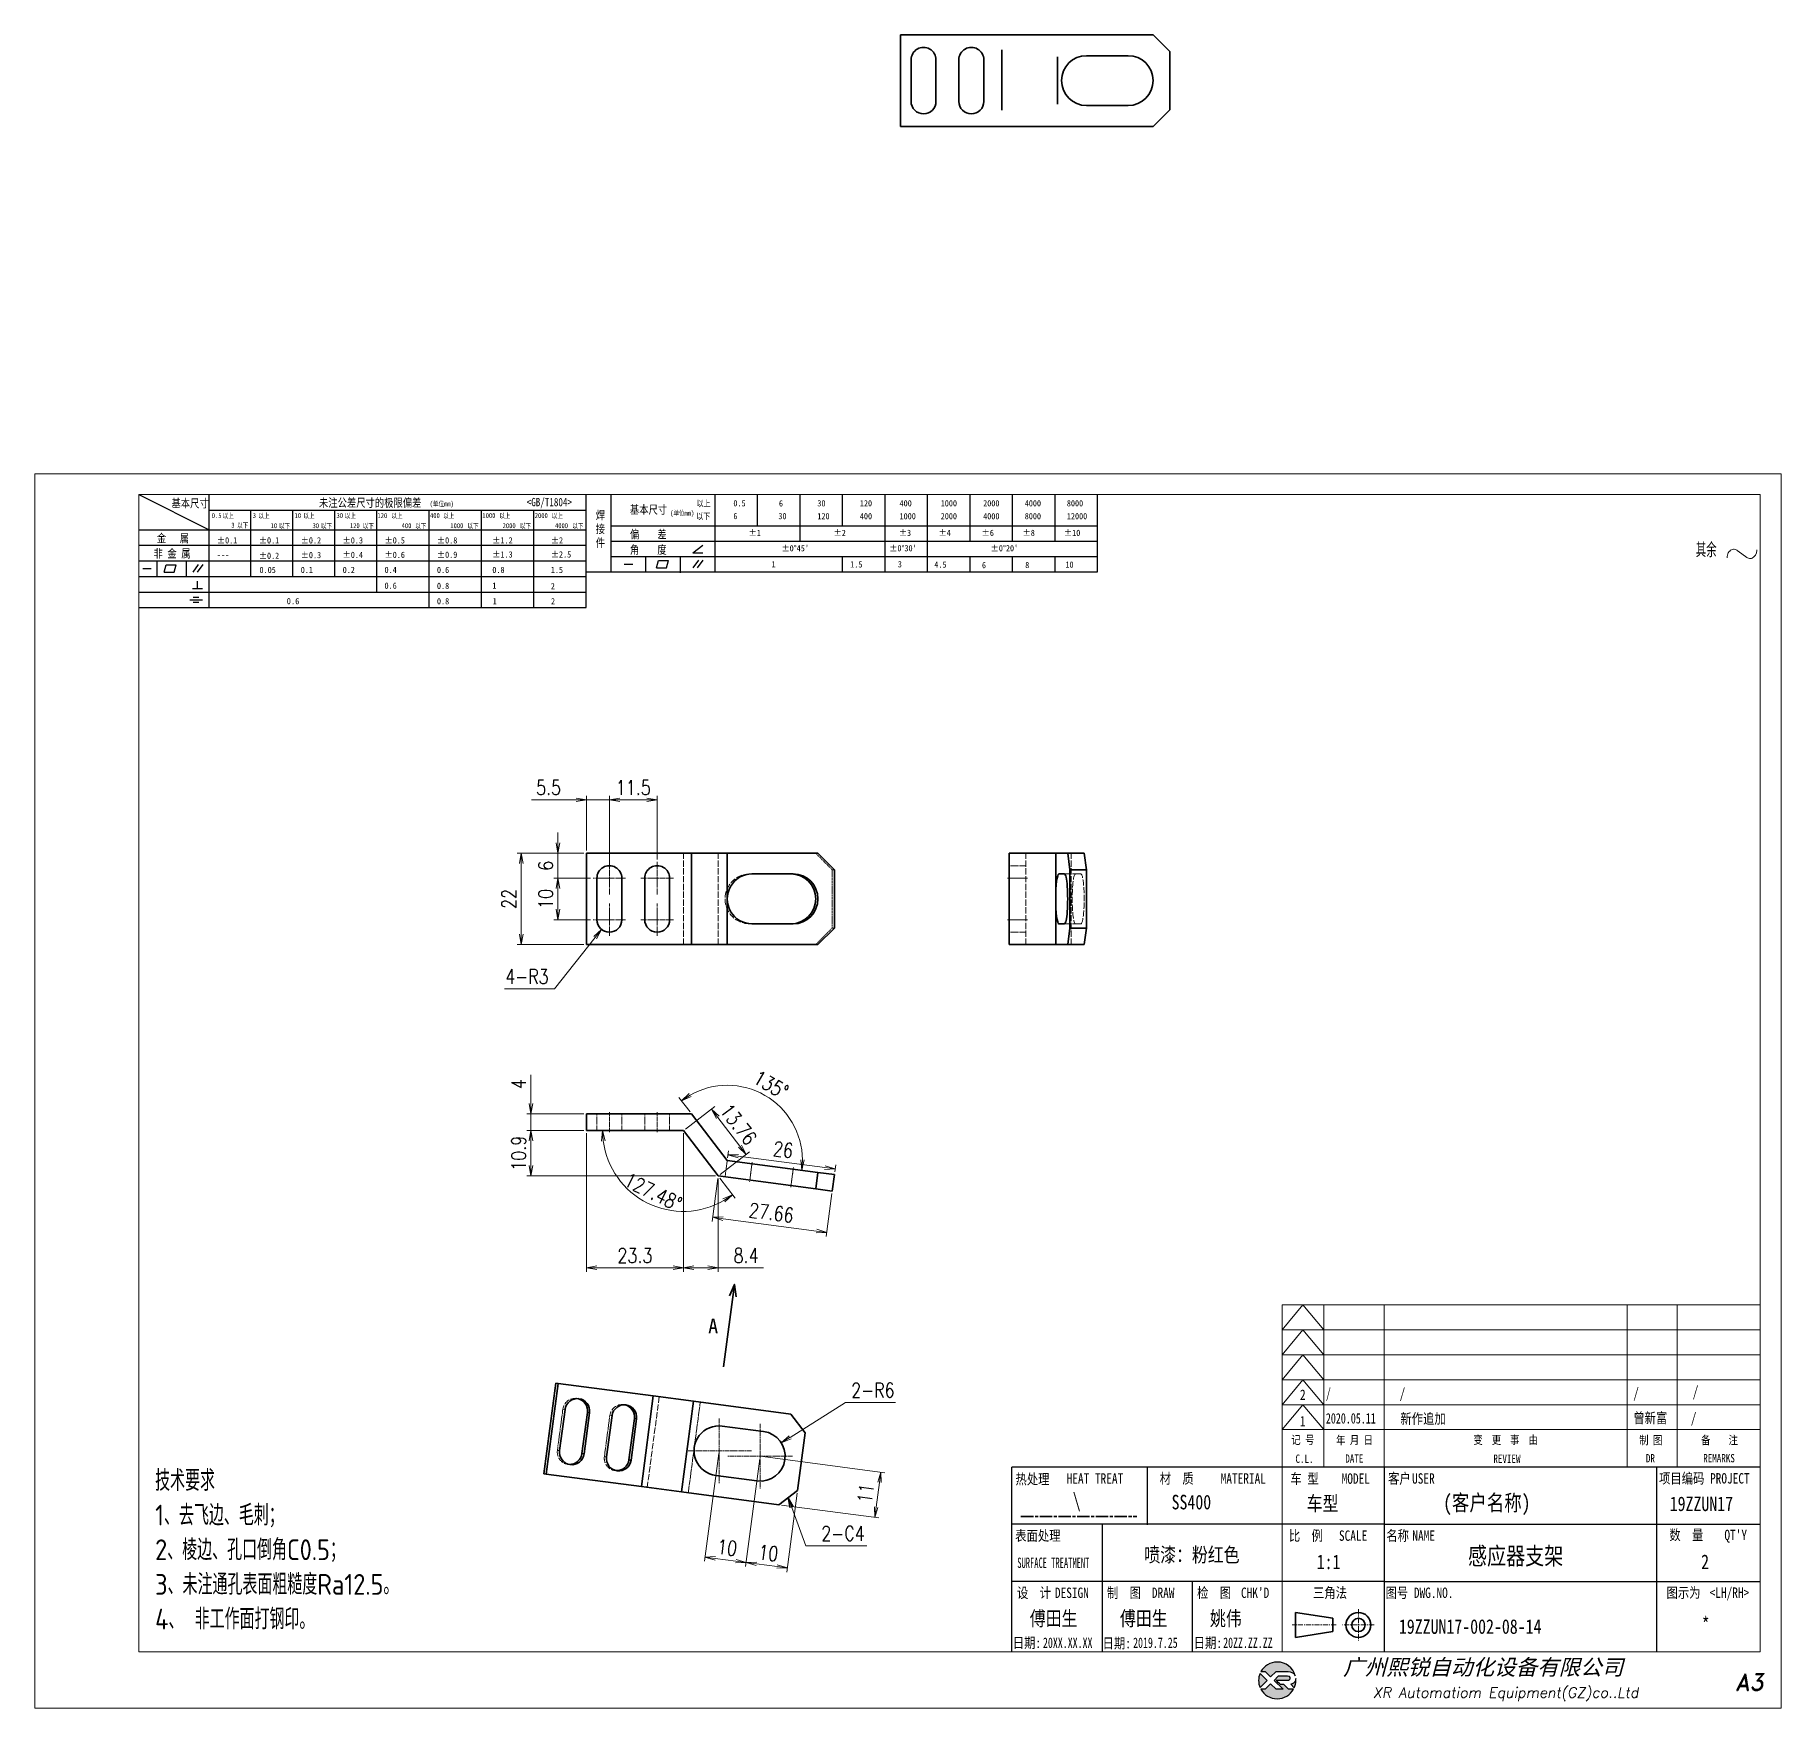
# Model space of a CAD drawing. Header units: millimetres. Extents: x 53130 to 124945, y -23470 to -1811.
# Drawn here: x 57102.6 to 57522.6, y -2526.1 to -2123.5 of the extents above; entities that cross this region are included whole.
import ezdxf
from ezdxf.enums import TextEntityAlignment as Align

# ---------------------------------------------------------------- set-up
doc = ezdxf.new("R2010")
doc.units = ezdxf.units.MM
doc.header["$LTSCALE"] = 0.5
for name, pattern in [('AM_ISO02W050x2', [3.75, 3, -0.75]), ('AM_ISO08W050x2', [9, 6, -0.75, 1.5, -0.75]), ('CENTER', [2, 1.25, -0.25, 0.25, -0.25]), ('DOT2', [0.125, 0, -0.125])]:
    doc.linetypes.add(name, pattern=pattern)
for name, color, linetype in [('DIM', 3, 'Continuous'), ('layer 1', 7, 'Continuous'), ('图\\M+19E79\\M+195B6\\M+18E9A', 7, 'Continuous'), ('图号', 7, 'Continuous'), ('图名', 7, 'Continuous'), ('数量', 7, 'Continuous'), ('材质', 7, 'Continuous'), ('表面处理', 7, 'Continuous'), ('车型', 7, 'Continuous')]:
    doc.layers.add(name, color=color, linetype=linetype)
for name, color, linetype, lineweight in [('中心线', 2, 'AM_ISO08W050x2', 18), ('图框', 7, 'Continuous', 18), ('标注线', 3, 'Continuous', 18), ('热处理', 7, 'Continuous', 20), ('粗实线', 7, 'Continuous', 35), ('粗点划线', 6, 'AM_ISO08W050x2', 35), ('虚线', 1, 'AM_ISO02W050x2', 18)]:
    doc.layers.add(name, color=color, linetype=linetype, lineweight=lineweight)
doc.layers.add('打印', color=7, linetype='Continuous', lineweight=15, plot=False)
doc.layers.add('打印-禁用', color=7, linetype='Continuous', lineweight=15, plot=False)
doc.styles.add('DIM', font='romans.shx', dxfattribs={"width": 0.8, "bigfont": 'bigfont.shx'})
doc.styles.add('STYLE1', font='')
doc.styles.add('国标', font='simfang.ttf', dxfattribs={"width": 0.8})
doc.styles.add('宋体', font='')
doc.styles.add('机械长仿宋', font='gbenor.shx', dxfattribs={"height": 1, "bigfont": 'gbcbig.shx'})
doc.styles.add('标题\\M+18E9A', font='romand.shx', dxfattribs={"oblique": 10, "bigfont": 'bigfont.shx'})
doc.styles.get('STYLE1').set_extended_font_data('SimSun')
doc.styles.get('宋体').set_extended_font_data('SimSun')
doc.dimstyles.new('XR 1-1', dxfattribs={"dimtxt": 3.5, "dimasz": 2.5, "dimexe": 1, "dimexo": 0.625, "dimgap": 1.2, "dimtad": 1, "dimtoh": 1, "dimdsep": 46, "dimtxsty": 'DIM', "dimblk": 'OPEN', "dimcen": 0, "dimclrd": 8, "dimclre": 8, "dimclrt": 2, "dimazin": 2, "dimtfac": 0.5, "dimtmove": 0, "dimatfit": 3, "dimldrblk": 'OPEN', "dimfxl": 0, "dimtolj": 2, "dimlwd": 18, "dimlwe": 18, "dimarcsym": 0})
doc.dimstyles.new('XR 1-1$0', dxfattribs={"dimtxt": 3.5, "dimasz": 2.5, "dimexe": 1, "dimexo": 0.625, "dimgap": 1.2, "dimtad": 1, "dimzin": 9, "dimdsep": 46, "dimtxsty": 'DIM', "dimblk": 'OPEN', "dimcen": 0, "dimclrd": 8, "dimclre": 8, "dimclrt": 2, "dimazin": 2, "dimtfac": 0.5, "dimtmove": 0, "dimatfit": 3, "dimldrblk": 'OPEN', "dimfxl": 0, "dimtolj": 2, "dimlwd": 18, "dimlwe": 18, "dimarcsym": 0})
doc.dimstyles.new('XR 1-1$4', dxfattribs={"dimtxt": 3.5, "dimasz": 2.5, "dimexe": 1, "dimexo": 0.625, "dimgap": 1.2, "dimtad": 1, "dimtoh": 1, "dimdsep": 46, "dimtxsty": 'DIM', "dimblk": 'OPEN', "dimcen": 0, "dimclrd": 8, "dimclre": 8, "dimclrt": 2, "dimazin": 2, "dimtfac": 0.5, "dimtofl": 0, "dimtmove": 0, "dimatfit": 3, "dimldrblk": 'OPEN', "dimfxl": 0, "dimtolj": 2, "dimlwd": 18, "dimlwe": 18, "dimarcsym": 0})

msp = doc.modelspace()

# ---------------------------------------------------------------- texts
at = {"layer": '图\\M+19E79\\M+195B6\\M+18E9A', "color": 3, "style": '国标'}
for s, height, width, p in [('/', 2.5, 0.8, (57501.302, -2451.165)), ('2', 2.5, 0.8, (57406.834, -2451.951)), ('/', 2.5, 0.705904, (57413.066, -2451.635)), ('/', 2.5, 0.8, (57430.802, -2451.635)), ('/', 2.5, 0.8, (57487.007, -2451.536)), ('1', 2.5, 0.8, (57406.823, -2458.311)), ('2020.05.11', 2.5, 0.705904, (57413.066, -2457.635)), ('新作追加', 2.5, 0.8, (57430.974, -2457.72)), ('曾新富', 2.5, 0.8, (57487.007, -2457.536)), ('/', 2.5, 0.8, (57500.838, -2457.525)), ('    (客户名称)', 3.85, 0.8, (57432.901, -2478.626)), ('19ZZUN17', 3.5, 0.8, (57495.773, -2478.697)), ('1:1', 3.5, 0.8, (57410.857, -2492.674)), ('傅田生', 3.5, 0.8, (57341.854, -2506.29)), ('傅田生', 3.5, 0.8, (57363.534, -2506.29)), ('姚伟', 3.5, 0.8, (57385.194, -2506.29)), ('20XX.XX.XX', 2.5, 0.7, (57345.019, -2511.627)), ('2019.7.25', 2.5, 0.7, (57366.699, -2511.627)), ('20ZZ.ZZ.ZZ', 2.5, 0.7, (57388.359, -2511.627))]:
    msp.add_text(s, height=height, dxfattribs=dict(at, width=width)).set_placement(p)
at = {"layer": '图\\M+19E79\\M+195B6\\M+18E9A', "color": 3, "style": '国标', "width": 0.8}
msp.add_text('*', height=3.5, dxfattribs=at).set_placement((57504.428, -2507.691), align=Align.CENTER)
at = {"layer": '图号', "color": 3, "style": '国标', "width": 0.8}
msp.add_text('19ZZUN17-002-08-14', height=3.5, dxfattribs=at).set_placement((57430.636, -2508.234))
at = {"layer": '图名', "color": 3, "style": '国标', "width": 0.8}
msp.add_text('感应器支架', height=4.2, dxfattribs=at).set_placement((57458.708, -2491.593), align=Align.CENTER)
at = {"layer": '数量', "color": 3, "style": '国标', "width": 0.8}
msp.add_text('2', height=3.5, dxfattribs=at).set_placement((57504.274, -2492.659), align=Align.CENTER)
at = {"layer": '材质', "color": 3, "style": '国标', "width": 0.8}
msp.add_text('SS400', height=3.5, dxfattribs=at).set_placement((57380.714, -2478.287), align=Align.CENTER)
at = {"layer": '标注线', "insert": (57264.501, -2432.415), "char_height": 3.5, "width": 4.71231, "attachment_point": 1, "style": '宋体'}
msp.add_mtext('A', dxfattribs=at)
at = {"layer": '标注线', "color": 2, "insert": (57131.469, -2507.176), "char_height": 5, "width": 114.82461, "attachment_point": 7, "style": '机械长仿宋'}
msp.add_mtext('\\A2;技术要求\\P1、去飞边、毛刺；\\P2、棱边、孔口倒角C0.5；\\P3、未注通孔表面粗糙度Ra12.5。\\P{\\A0;4、\\C3; \\C2;非工作面打钢印。}', dxfattribs=at)
at = {"layer": '标注线', "color": 2, "insert": (57291.711, -2485.825), "char_height": 3.5, "attachment_point": 7, "style": 'DIM'}
msp.add_mtext('2-C4', dxfattribs=at)
at = {"layer": '热处理', "color": 3, "style": '国标', "width": 0.8}
msp.add_text('\\', height=3.5, dxfattribs=at).set_placement((57353.136, -2477.911), align=Align.CENTER)
at = {"layer": '表面处理', "color": 3, "style": '国标', "width": 0.8}
msp.add_text('喷漆：粉红色', height=3.5, dxfattribs=at).set_placement((57380.856, -2490.964), align=Align.CENTER)
at = {"layer": '车型', "color": 3, "style": '国标', "width": 0.8}
msp.add_text('  车型', height=3.5, dxfattribs=at).set_placement((57404.661, -2478.611))

# ---------------------------------------------------------------- blocks, each defined once
blk = doc.blocks.new('XR')
at = {"true_color": 0xfc8000}
h = blk.add_hatch(color=30, dxfattribs=at)
h.set_gradient(color1=(252, 128, 0), rotation=240, one_color=1, tint=1, name='INVCURVED')
edge = h.paths.add_edge_path()
edge.add_spline(control_points=[(-434.18, -5928.47), (-433.9, -5928.74), (-433.63, -5929.01), (-433.63, -5929.01), (-433.63, -5929.01), (-433.63, -5929.01), (-433.36, -5928.74), (-433.09, -5928.47)], knot_values=[0.5625, 0.5625, 0.5625, 0.5625, 0.625, 0.625, 0.625, 0.625, 0.6875, 0.6875, 0.6875, 0.6875], degree=3, periodic=0)
edge.add_spline(control_points=[(-433.09, -5928.47), (-432.82, -5928.2), (-432.54, -5927.93), (-432.54, -5927.93), (-432.54, -5927.93), (-432.54, -5927.93), (-432.04, -5927.93), (-431.53, -5927.93)], knot_values=[0.4375, 0.4375, 0.4375, 0.4375, 0.5, 0.5, 0.5, 0.5, 0.5625, 0.5625, 0.5625, 0.5625], degree=3, periodic=0)
edge.add_spline(control_points=[(-431.53, -5927.93), (-431.03, -5927.93), (-430.52, -5927.93), (-430.52, -5927.93), (-430.52, -5927.93), (-430, -5927.93), (-429.43, -5927.96), (-429.01, -5928.33)], knot_values=[0.25, 0.25, 0.25, 0.25, 0.3125, 0.3125, 0.3125, 0.3125, 0.4375, 0.4375, 0.4375, 0.4375], degree=3, periodic=0)
edge.add_spline(control_points=[(-429.01, -5928.33), (-428.88, -5928.44), (-428.78, -5928.59), (-428.71, -5928.75)], knot_values=[0.125, 0.125, 0.125, 0.125, 0.25, 0.25, 0.25, 0.25], degree=3, periodic=0)
edge.add_spline(control_points=[(-428.71, -5928.75), (-429.13, -5927.18), (-430.58, -5926.02), (-432.31, -5926.02)], knot_values=[0, 0, 0, 0, 0.125, 0.125, 0.125, 0.125], degree=3, periodic=0)
edge.add_spline(control_points=[(-432.31, -5926.02), (-433.72, -5926.02), (-434.94, -5926.79), (-435.58, -5927.93)], knot_values=[0.875, 0.875, 0.875, 0.875, 1, 1, 1, 1], degree=3, periodic=0)
edge.add_spline(control_points=[(-435.58, -5927.93), (-435.58, -5927.93), (-434.72, -5927.93), (-434.72, -5927.93), (-434.72, -5927.93), (-434.72, -5927.93), (-434.45, -5928.2), (-434.18, -5928.47)], knot_values=[0.6875, 0.6875, 0.6875, 0.6875, 0.8125, 0.8125, 0.8125, 0.8125, 0.875, 0.875, 0.875, 0.875], degree=3, periodic=0)
edge = h.paths.add_edge_path()
edge.add_spline(control_points=[(-434.79, -5929.26), (-435.04, -5929.02), (-435.34, -5928.72), (-435.54, -5928.53)], knot_values=[0.562504, 0.562504, 0.562504, 0.562504, 0.656252, 0.656252, 0.656252, 0.656252], degree=3, periodic=0)
edge.add_spline(control_points=[(-435.54, -5928.53), (-435.67, -5928.4), (-435.76, -5928.31), (-435.76, -5928.31), (-435.76, -5928.31), (-435.94, -5928.74), (-436.03, -5929.21), (-436.03, -5929.71)], knot_values=[0.25, 0.25, 0.25, 0.25, 0.312504, 0.312504, 0.312504, 0.312504, 0.562504, 0.562504, 0.562504, 0.562504], degree=3, periodic=0)
edge.add_spline(control_points=[(-436.03, -5929.71), (-436.03, -5930.2), (-435.94, -5930.67), (-435.76, -5931.1), (-435.76, -5931.1), (-435.4, -5930.75), (-435.05, -5930.4)], knot_values=[0.874998, 0.874998, 0.874998, 0.874998, 1.124998, 1.124998, 1.124998, 1.25, 1.25, 1.25, 1.25], degree=3, periodic=0)
edge.add_spline(control_points=[(-435.05, -5930.4), (-434.7, -5930.05), (-434.34, -5929.71), (-434.34, -5929.71), (-434.34, -5929.71), (-434.34, -5929.71), (-434.34, -5929.71), (-434.34, -5929.71)], knot_values=[0.749878, 0.749878, 0.749878, 0.749878, 0.874875, 0.874875, 0.874875, 0.874875, 0.874998, 0.874998, 0.874998, 0.874998], degree=3, periodic=0)
edge.add_spline(control_points=[(-434.34, -5929.71), (-434.34, -5929.71), (-434.34, -5929.71), (-434.34, -5929.71)], knot_values=[0.749634, 0.749634, 0.749634, 0.749634, 0.749817, 0.749817, 0.749817, 0.749817], degree=3, periodic=0)
edge.add_spline(control_points=[(-434.35, -5929.7), (-434.35, -5929.7), (-434.35, -5929.7), (-434.35, -5929.7)], knot_values=[0.738281, 0.738281, 0.738281, 0.738281, 0.742188, 0.742188, 0.742188, 0.742188], degree=3, periodic=0)
edge.add_spline(control_points=[(-434.35, -5929.7), (-434.36, -5929.69), (-434.37, -5929.68), (-434.38, -5929.67)], knot_values=[0.726563, 0.726563, 0.726563, 0.726563, 0.738281, 0.738281, 0.738281, 0.738281], degree=3, periodic=0)
edge.add_spline(control_points=[(-434.38, -5929.67), (-434.38, -5929.66), (-434.39, -5929.65), (-434.4, -5929.65)], knot_values=[0.718751, 0.718751, 0.718751, 0.718751, 0.726563, 0.726563, 0.726563, 0.726563], degree=3, periodic=0)
edge.add_spline(control_points=[(-434.4, -5929.65), (-434.42, -5929.63), (-434.45, -5929.6), (-434.47, -5929.58)], knot_values=[0.703126, 0.703126, 0.703126, 0.703126, 0.718751, 0.718751, 0.718751, 0.718751], degree=3, periodic=0)
edge.add_spline(control_points=[(-434.47, -5929.58), (-434.5, -5929.55), (-434.53, -5929.52), (-434.56, -5929.49)], knot_values=[0.687501, 0.687501, 0.687501, 0.687501, 0.703126, 0.703126, 0.703126, 0.703126], degree=3, periodic=0)
edge.add_spline(control_points=[(-434.56, -5929.49), (-434.63, -5929.42), (-434.71, -5929.35), (-434.79, -5929.26)], knot_values=[0.656252, 0.656252, 0.656252, 0.656252, 0.687501, 0.687501, 0.687501, 0.687501], degree=3, periodic=0)
at = {"true_color": 0x0348ff}
h = blk.add_hatch(color=160, dxfattribs=at)
h.set_gradient(color1=(3, 72, 255), color2=(0, 41, 153), one_color=1, tint=0.3, name='HEMISPHERICAL')
edge = h.paths.add_edge_path()
edge.add_spline(control_points=[(-432.54, -5929.67), (-432.26, -5929.95), (-431.94, -5930.23), (-431.66, -5930.51), (-431.66, -5930.51), (-431.66, -5930.51), (-431.66, -5930.51), (-431.66, -5930.51)], knot_values=[0.736842, 0.736842, 0.736842, 0.736842, 0.789474, 0.789474, 0.789474, 0.789474, 0.802633, 0.802633, 0.802633, 0.802633], degree=3, periodic=0)
edge.add_spline(control_points=[(-431.66, -5930.51), (-431.65, -5930.51), (-431.65, -5930.52), (-431.65, -5930.52)], knot_values=[0.802633, 0.802633, 0.802633, 0.802633, 0.815791, 0.815791, 0.815791, 0.815791], degree=3, periodic=0)
edge.add_spline(control_points=[(-431.65, -5930.52), (-431.64, -5930.53), (-431.64, -5930.53), (-431.64, -5930.53)], knot_values=[0.815791, 0.815791, 0.815791, 0.815791, 0.82237, 0.82237, 0.82237, 0.82237], degree=3, periodic=0)
edge.add_spline(control_points=[(-431.64, -5930.53), (-431.64, -5930.53), (-431.64, -5930.53), (-431.63, -5930.54)], knot_values=[0.82237, 0.82237, 0.82237, 0.82237, 0.828949, 0.828949, 0.828949, 0.828949], degree=3, periodic=0)
edge.add_spline(control_points=[(-431.63, -5930.54), (-431.63, -5930.54), (-431.63, -5930.54), (-431.63, -5930.54), (-431.63, -5930.54), (-431.63, -5930.54), (-431.59, -5930.54), (-431.52, -5930.54)], knot_values=[0.841901, 0.841901, 0.841901, 0.841901, 0.842105, 0.842105, 0.842105, 0.842105, 0.855264, 0.855264, 0.855264, 0.855264], degree=3, periodic=0)
edge.add_spline(control_points=[(-431.52, -5930.54), (-431.46, -5930.54), (-431.38, -5930.54), (-431.3, -5930.54)], knot_values=[0.855264, 0.855264, 0.855264, 0.855264, 0.868422, 0.868422, 0.868422, 0.868422], degree=3, periodic=0)
edge.add_spline(control_points=[(-431.3, -5930.54), (-431.26, -5930.54), (-431.22, -5930.54), (-431.18, -5930.54)], knot_values=[0.868422, 0.868422, 0.868422, 0.868422, 0.875, 0.875, 0.875, 0.875], degree=3, periodic=0)
edge.add_spline(control_points=[(-431.18, -5930.54), (-431.14, -5930.54), (-431.1, -5930.54), (-431.07, -5930.54)], knot_values=[0.875, 0.875, 0.875, 0.875, 0.881579, 0.881579, 0.881579, 0.881579], degree=3, periodic=0)
edge.add_spline(control_points=[(-431.07, -5930.54), (-431.05, -5930.54), (-431.04, -5930.54), (-431.03, -5930.54)], knot_values=[0.881579, 0.881579, 0.881579, 0.881579, 0.884869, 0.884869, 0.884869, 0.884869], degree=3, periodic=0)
edge.add_spline(control_points=[(-431.03, -5930.54), (-431.02, -5930.54), (-431, -5930.54), (-431, -5930.54)], knot_values=[0.884869, 0.884869, 0.884869, 0.884869, 0.888158, 0.888158, 0.888158, 0.888158], degree=3, periodic=0)
edge.add_spline(control_points=[(-431, -5930.54), (-430.99, -5930.54), (-430.99, -5930.54), (-430.98, -5930.54)], knot_values=[0.888158, 0.888158, 0.888158, 0.888158, 0.889803, 0.889803, 0.889803, 0.889803], degree=3, periodic=0)
edge.add_spline(control_points=[(-430.98, -5930.54), (-430.98, -5930.54), (-430.98, -5930.54), (-430.97, -5930.54)], knot_values=[0.889803, 0.889803, 0.889803, 0.889803, 0.891447, 0.891447, 0.891447, 0.891447], degree=3, periodic=0)
edge.add_spline(control_points=[(-430.97, -5930.54), (-430.97, -5930.54), (-430.97, -5930.54), (-430.97, -5930.54)], knot_values=[0.891447, 0.891447, 0.891447, 0.891447, 0.89227, 0.89227, 0.89227, 0.89227], degree=3, periodic=0)
edge.add_spline(control_points=[(-430.97, -5930.54), (-430.97, -5930.54), (-430.97, -5930.54), (-430.97, -5930.54)], knot_values=[0.89227, 0.89227, 0.89227, 0.89227, 0.893092, 0.893092, 0.893092, 0.893092], degree=3, periodic=0)
edge.add_spline(control_points=[(-430.97, -5930.54), (-430.97, -5930.54), (-430.97, -5930.54), (-430.97, -5930.54)], knot_values=[0.893092, 0.893092, 0.893092, 0.893092, 0.893503, 0.893503, 0.893503, 0.893503], degree=3, periodic=0)
edge.add_spline(control_points=[(-430.97, -5930.54), (-430.97, -5930.54), (-430.97, -5930.54), (-430.97, -5930.54)], knot_values=[0.893503, 0.893503, 0.893503, 0.893503, 0.893914, 0.893914, 0.893914, 0.893914], degree=3, periodic=0)
edge.add_spline(control_points=[(-430.97, -5930.54), (-430.97, -5930.54), (-430.97, -5930.54), (-430.97, -5930.54)], knot_values=[0.893914, 0.893914, 0.893914, 0.893914, 0.89412, 0.89412, 0.89412, 0.89412], degree=3, periodic=0)
edge.add_spline(control_points=[(-430.97, -5930.54), (-430.97, -5930.54), (-430.97, -5930.54), (-430.97, -5930.54)], knot_values=[0.89412, 0.89412, 0.89412, 0.89412, 0.894326, 0.894326, 0.894326, 0.894326], degree=3, periodic=0)
edge.add_spline(control_points=[(-430.97, -5930.54), (-430.97, -5930.54), (-430.97, -5930.54), (-430.97, -5930.54)], knot_values=[0.894428, 0.894428, 0.894428, 0.894428, 0.894531, 0.894531, 0.894531, 0.894531], degree=3, periodic=0)
edge.add_spline(control_points=[(-430.97, -5930.54), (-430.97, -5930.54), (-430.97, -5930.54), (-430.97, -5930.54)], knot_values=[0.894531, 0.894531, 0.894531, 0.894531, 0.894583, 0.894583, 0.894583, 0.894583], degree=3, periodic=0)
edge.add_spline(control_points=[(-430.97, -5930.54), (-430.97, -5930.54), (-430.97, -5930.54), (-430.97, -5930.54), (-430.97, -5930.54), (-430.97, -5930.54), (-430.73, -5930.78), (-430.49, -5931.01)], knot_values=[0.894685, 0.894685, 0.894685, 0.894685, 0.894737, 0.894737, 0.894737, 0.894737, 0.921052, 0.921052, 0.921052, 0.921052], degree=3, periodic=0)
edge.add_spline(control_points=[(-430.49, -5931.01), (-430.26, -5931.24), (-430.02, -5931.48), (-430.02, -5931.48)], knot_values=[0.921052, 0.921052, 0.921052, 0.921052, 0.947368, 0.947368, 0.947368, 0.947368], degree=3, periodic=0)
edge.add_spline(control_points=[(-430.02, -5931.48), (-430.02, -5931.48), (-430.02, -5931.48), (-430.02, -5931.48)], knot_values=[0.947522, 0.947522, 0.947522, 0.947522, 0.947573, 0.947573, 0.947573, 0.947573], degree=3, periodic=0)
edge.add_spline(control_points=[(-430.02, -5931.48), (-430.02, -5931.48), (-430.02, -5931.48), (-430.02, -5931.48)], knot_values=[0.947573, 0.947573, 0.947573, 0.947573, 0.947676, 0.947676, 0.947676, 0.947676], degree=3, periodic=0)
edge.add_spline(control_points=[(-430.02, -5931.48), (-430.02, -5931.48), (-430.02, -5931.48), (-430.02, -5931.48)], knot_values=[0.947676, 0.947676, 0.947676, 0.947676, 0.947779, 0.947779, 0.947779, 0.947779], degree=3, periodic=0)
edge.add_spline(control_points=[(-430.02, -5931.48), (-430.02, -5931.48), (-430.02, -5931.48), (-430.02, -5931.48)], knot_values=[0.947779, 0.947779, 0.947779, 0.947779, 0.947984, 0.947984, 0.947984, 0.947984], degree=3, periodic=0)
edge.add_spline(control_points=[(-430.02, -5931.48), (-430.02, -5931.48), (-430.02, -5931.48), (-430.02, -5931.48)], knot_values=[0.947984, 0.947984, 0.947984, 0.947984, 0.94819, 0.94819, 0.94819, 0.94819], degree=3, periodic=0)
edge.add_spline(control_points=[(-430.02, -5931.48), (-430.02, -5931.48), (-430.02, -5931.48), (-430.02, -5931.48)], knot_values=[0.94819, 0.94819, 0.94819, 0.94819, 0.948601, 0.948601, 0.948601, 0.948601], degree=3, periodic=0)
edge.add_spline(control_points=[(-430.02, -5931.48), (-430.02, -5931.48), (-430.02, -5931.48), (-430.02, -5931.48)], knot_values=[0.948601, 0.948601, 0.948601, 0.948601, 0.949012, 0.949012, 0.949012, 0.949012], degree=3, periodic=0)
edge.add_spline(control_points=[(-430.02, -5931.48), (-430.02, -5931.48), (-430.01, -5931.48), (-430.01, -5931.48)], knot_values=[0.949012, 0.949012, 0.949012, 0.949012, 0.949834, 0.949834, 0.949834, 0.949834], degree=3, periodic=0)
edge.add_spline(control_points=[(-430.01, -5931.48), (-430.01, -5931.48), (-430.01, -5931.48), (-430.01, -5931.48)], knot_values=[0.949834, 0.949834, 0.949834, 0.949834, 0.950657, 0.950657, 0.950657, 0.950657], degree=3, periodic=0)
edge.add_spline(control_points=[(-430.01, -5931.48), (-430.01, -5931.48), (-430, -5931.48), (-430, -5931.48)], knot_values=[0.950657, 0.950657, 0.950657, 0.950657, 0.952301, 0.952301, 0.952301, 0.952301], degree=3, periodic=0)
edge.add_spline(control_points=[(-430, -5931.48), (-429.99, -5931.48), (-429.98, -5931.48), (-429.98, -5931.48)], knot_values=[0.952301, 0.952301, 0.952301, 0.952301, 0.953946, 0.953946, 0.953946, 0.953946], degree=3, periodic=0)
edge.add_spline(control_points=[(-429.98, -5931.48), (-429.96, -5931.48), (-429.95, -5931.48), (-429.93, -5931.48)], knot_values=[0.953946, 0.953946, 0.953946, 0.953946, 0.957236, 0.957236, 0.957236, 0.957236], degree=3, periodic=0)
edge.add_spline(control_points=[(-429.93, -5931.48), (-429.91, -5931.48), (-429.89, -5931.48), (-429.87, -5931.48)], knot_values=[0.957236, 0.957236, 0.957236, 0.957236, 0.960525, 0.960525, 0.960525, 0.960525], degree=3, periodic=0)
edge.add_spline(control_points=[(-429.87, -5931.48), (-429.82, -5931.48), (-429.77, -5931.48), (-429.71, -5931.48)], knot_values=[0.960525, 0.960525, 0.960525, 0.960525, 0.967104, 0.967104, 0.967104, 0.967104], degree=3, periodic=0)
edge.add_spline(control_points=[(-429.71, -5931.48), (-429.65, -5931.48), (-429.59, -5931.48), (-429.53, -5931.48)], knot_values=[0.967104, 0.967104, 0.967104, 0.967104, 0.973683, 0.973683, 0.973683, 0.973683], degree=3, periodic=0)
edge.add_spline(control_points=[(-429.53, -5931.48), (-429.41, -5931.48), (-429.29, -5931.48), (-429.19, -5931.48)], knot_values=[0.973683, 0.973683, 0.973683, 0.973683, 0.98684, 0.98684, 0.98684, 0.98684], degree=3, periodic=0)
edge.add_spline(control_points=[(-429.19, -5931.48), (-429.1, -5931.48), (-429.04, -5931.48), (-429.04, -5931.48), (-429.67, -5932.62), (-430.9, -5933.39), (-432.31, -5933.39)], knot_values=[0.98684, 0.98684, 0.98684, 0.98684, 1, 1, 1, 1.052632, 1.052632, 1.052632, 1.052632], degree=3, periodic=0)
edge.add_spline(control_points=[(-432.31, -5933.39), (-433.72, -5933.39), (-434.94, -5932.62), (-435.58, -5931.48), (-435.58, -5931.48), (-435.58, -5931.48), (-435.36, -5931.48), (-435.15, -5931.48)], knot_values=[0.052632, 0.052632, 0.052632, 0.052632, 0.105263, 0.105263, 0.105263, 0.105263, 0.131579, 0.131579, 0.131579, 0.131579], degree=3, periodic=0)
edge.add_spline(control_points=[(-435.15, -5931.48), (-434.93, -5931.48), (-434.72, -5931.48), (-434.72, -5931.48), (-434.72, -5931.48), (-434.72, -5931.48), (-434.45, -5931.21), (-434.18, -5930.94)], knot_values=[0.131579, 0.131579, 0.131579, 0.131579, 0.157895, 0.157895, 0.157895, 0.157895, 0.184211, 0.184211, 0.184211, 0.184211], degree=3, periodic=0)
edge.add_spline(control_points=[(-434.18, -5930.94), (-433.9, -5930.67), (-433.63, -5930.4), (-433.63, -5930.4), (-433.63, -5930.4), (-433.63, -5930.4), (-433.36, -5930.67), (-433.09, -5930.94)], knot_values=[0.184211, 0.184211, 0.184211, 0.184211, 0.210526, 0.210526, 0.210526, 0.210526, 0.236842, 0.236842, 0.236842, 0.236842], degree=3, periodic=0)
edge.add_spline(control_points=[(-433.09, -5930.94), (-432.82, -5931.21), (-432.54, -5931.48), (-432.54, -5931.48), (-432.54, -5931.48), (-432.54, -5931.48), (-432.19, -5931.48), (-431.83, -5931.48)], knot_values=[0.236842, 0.236842, 0.236842, 0.236842, 0.263158, 0.263158, 0.263158, 0.263158, 0.289474, 0.289474, 0.289474, 0.289474], degree=3, periodic=0)
edge.add_spline(control_points=[(-431.83, -5931.48), (-431.48, -5931.48), (-431.12, -5931.48), (-431.12, -5931.48), (-431.12, -5931.48), (-431.12, -5931.48), (-431.57, -5931.03), (-432.02, -5930.59)], knot_values=[0.289474, 0.289474, 0.289474, 0.289474, 0.315789, 0.315789, 0.315789, 0.315789, 0.342105, 0.342105, 0.342105, 0.342105], degree=3, periodic=0)
edge.add_spline(control_points=[(-432.02, -5930.59), (-432.47, -5930.15), (-432.92, -5929.71), (-432.92, -5929.71), (-432.92, -5929.71), (-432.92, -5929.71), (-432.71, -5929.5), (-432.5, -5929.29)], knot_values=[0.342105, 0.342105, 0.342105, 0.342105, 0.368421, 0.368421, 0.368421, 0.368421, 0.394737, 0.394737, 0.394737, 0.394737], degree=3, periodic=0)
edge.add_spline(control_points=[(-432.5, -5929.29), (-432.3, -5929.09), (-432.09, -5928.88), (-432.09, -5928.88)], knot_values=[0.394737, 0.394737, 0.394737, 0.394737, 0.421053, 0.421053, 0.421053, 0.421053], degree=3, periodic=0)
edge.add_spline(control_points=[(-432.09, -5928.88), (-432.09, -5928.88), (-432.06, -5928.86), (-432.06, -5928.86)], knot_values=[0.421053, 0.421053, 0.421053, 0.421053, 0.473684, 0.473684, 0.473684, 0.473684], degree=3, periodic=0)
edge.add_spline(control_points=[(-432.06, -5928.86), (-432.06, -5928.86), (-432.06, -5928.86), (-432.06, -5928.86), (-432.06, -5928.86), (-432.06, -5928.86), (-430.4, -5928.86), (-430.26, -5928.86)], knot_values=[0.473684, 0.473684, 0.473684, 0.473684, 0.473684, 0.473684, 0.473684, 0.473684, 0.526316, 0.526316, 0.526316, 0.526316], degree=3, periodic=0)
edge.add_spline(control_points=[(-430.26, -5928.86), (-429.54, -5928.86), (-429.62, -5929.4), (-429.83, -5929.55)], knot_values=[0.526316, 0.526316, 0.526316, 0.526316, 0.578947, 0.578947, 0.578947, 0.578947], degree=3, periodic=0)
edge.add_spline(control_points=[(-429.83, -5929.55), (-429.94, -5929.62), (-430.08, -5929.65), (-430.26, -5929.65), (-430.26, -5929.65), (-430.26, -5929.65), (-430.48, -5929.65), (-430.71, -5929.66)], knot_values=[0.578947, 0.578947, 0.578947, 0.578947, 0.631579, 0.631579, 0.631579, 0.631579, 0.657895, 0.657895, 0.657895, 0.657895], degree=3, periodic=0)
edge.add_spline(control_points=[(-430.71, -5929.66), (-430.93, -5929.66), (-431.15, -5929.67), (-431.15, -5929.67), (-431.15, -5929.67), (-431.15, -5929.67), (-432.54, -5929.67), (-432.54, -5929.67)], knot_values=[0.657895, 0.657895, 0.657895, 0.657895, 0.684211, 0.684211, 0.684211, 0.684211, 0.736842, 0.736842, 0.736842, 0.736842], degree=3, periodic=0)
edge = h.paths.add_edge_path()
edge.add_spline(control_points=[(-428.6, -5929.32), (-428.61, -5929.67), (-428.76, -5930), (-429.06, -5930.22)], knot_values=[0.8, 0.8, 0.8, 0.8, 1, 1, 1, 1], degree=3, periodic=0)
edge.add_spline(control_points=[(-429.06, -5930.22), (-429.22, -5930.34), (-429.41, -5930.43), (-429.61, -5930.48)], knot_values=[0.6, 0.6, 0.6, 0.6, 0.8, 0.8, 0.8, 0.8], degree=3, periodic=0)
edge.add_spline(control_points=[(-429.61, -5930.48), (-429.61, -5930.48), (-428.9, -5931.19), (-428.9, -5931.19), (-428.9, -5931.19), (-428.69, -5930.73), (-428.58, -5930.23), (-428.58, -5929.71)], knot_values=[0.2, 0.2, 0.2, 0.2, 0.4, 0.4, 0.4, 0.4, 0.6, 0.6, 0.6, 0.6], degree=3, periodic=0)
edge.add_spline(control_points=[(-428.58, -5929.71), (-428.58, -5929.58), (-428.59, -5929.45), (-428.6, -5929.32)], knot_values=[0, 0, 0, 0, 0.2, 0.2, 0.2, 0.2], degree=3, periodic=0)
at = {"layer": 'layer 1', "color": 30}
for points, knots in [([(-435.76, -5931.1), (-435.94, -5930.67), (-436.03, -5930.2), (-436.03, -5929.71), (-436.03, -5929.71), (-436.03, -5929.21), (-435.94, -5928.74), (-435.76, -5928.31), (-435.76, -5928.31), (-435.76, -5928.31), (-434.34, -5929.71), (-434.34, -5929.71), (-434.34, -5929.71), (-434.34, -5929.71), (-435.76, -5931.1), (-435.76, -5931.1)], [0, 0, 0, 0, 0.25, 0.25, 0.25, 0.25, 0.5, 0.5, 0.5, 0.5, 0.75, 0.75, 0.75, 0.75, 1, 1, 1, 1]), ([(-432.31, -5926.02), (-430.58, -5926.02), (-429.13, -5927.18), (-428.71, -5928.75), (-428.71, -5928.75), (-428.78, -5928.59), (-428.88, -5928.44), (-429.01, -5928.33), (-429.01, -5928.33), (-429.43, -5927.96), (-430, -5927.93), (-430.52, -5927.93), (-430.52, -5927.93), (-430.52, -5927.93), (-432.54, -5927.93), (-432.54, -5927.93), (-432.54, -5927.93), (-432.54, -5927.93), (-433.63, -5929.01), (-433.63, -5929.01), (-433.63, -5929.01), (-433.63, -5929.01), (-434.72, -5927.93), (-434.72, -5927.93), (-434.72, -5927.93), (-434.72, -5927.93), (-435.58, -5927.93), (-435.58, -5927.93), (-435.58, -5927.93), (-434.94, -5926.79), (-433.72, -5926.02), (-432.31, -5926.02)], [0, 0, 0, 0, 0.125, 0.125, 0.125, 0.125, 0.25, 0.25, 0.25, 0.25, 0.375, 0.375, 0.375, 0.375, 0.5, 0.5, 0.5, 0.5, 0.625, 0.625, 0.625, 0.625, 0.75, 0.75, 0.75, 0.75, 0.875, 0.875, 0.875, 0.875, 1, 1, 1, 1])]:
    blk.add_open_spline(points, degree=3, knots=knots, dxfattribs=at)
at = {"layer": 'layer 1', "color": 154}
for points, knots in [([(-429.04, -5931.48), (-429.67, -5932.62), (-430.9, -5933.39), (-432.31, -5933.39), (-432.31, -5933.39), (-433.72, -5933.39), (-434.94, -5932.62), (-435.58, -5931.48), (-435.58, -5931.48), (-435.58, -5931.48), (-434.72, -5931.48), (-434.72, -5931.48), (-434.72, -5931.48), (-434.72, -5931.48), (-433.63, -5930.4), (-433.63, -5930.4), (-433.63, -5930.4), (-433.63, -5930.4), (-432.54, -5931.48), (-432.54, -5931.48), (-432.54, -5931.48), (-432.54, -5931.48), (-431.12, -5931.48), (-431.12, -5931.48), (-431.12, -5931.48), (-431.12, -5931.48), (-432.92, -5929.71), (-432.92, -5929.71), (-432.92, -5929.71), (-432.92, -5929.71), (-432.09, -5928.88), (-432.09, -5928.88), (-432.09, -5928.88), (-432.09, -5928.88), (-432.06, -5928.86), (-432.06, -5928.86), (-432.06, -5928.86), (-432.06, -5928.86), (-430.4, -5928.86), (-430.26, -5928.86), (-430.26, -5928.86), (-429.54, -5928.86), (-429.62, -5929.4), (-429.83, -5929.55), (-429.83, -5929.55), (-429.94, -5929.62), (-430.08, -5929.65), (-430.26, -5929.65), (-430.26, -5929.65), (-430.26, -5929.65), (-431.15, -5929.67), (-431.15, -5929.67), (-431.15, -5929.67), (-431.15, -5929.67), (-432.54, -5929.67), (-432.54, -5929.67), (-432.54, -5929.67), (-432.26, -5929.95), (-431.94, -5930.23), (-431.66, -5930.51), (-431.66, -5930.51), (-431.66, -5930.51), (-431.63, -5930.54), (-431.63, -5930.54), (-431.63, -5930.54), (-431.63, -5930.54), (-430.97, -5930.54), (-430.97, -5930.54), (-430.97, -5930.54), (-430.97, -5930.54), (-430.02, -5931.48), (-430.02, -5931.48), (-430.02, -5931.48), (-430.02, -5931.48), (-429.04, -5931.48), (-429.04, -5931.48)], [0, 0, 0, 0, 0.052632, 0.052632, 0.052632, 0.052632, 0.105263, 0.105263, 0.105263, 0.105263, 0.157895, 0.157895, 0.157895, 0.157895, 0.210526, 0.210526, 0.210526, 0.210526, 0.263158, 0.263158, 0.263158, 0.263158, 0.315789, 0.315789, 0.315789, 0.315789, 0.368421, 0.368421, 0.368421, 0.368421, 0.421053, 0.421053, 0.421053, 0.421053, 0.473684, 0.473684, 0.473684, 0.473684, 0.526316, 0.526316, 0.526316, 0.526316, 0.578947, 0.578947, 0.578947, 0.578947, 0.631579, 0.631579, 0.631579, 0.631579, 0.684211, 0.684211, 0.684211, 0.684211, 0.736842, 0.736842, 0.736842, 0.736842, 0.789474, 0.789474, 0.789474, 0.789474, 0.842105, 0.842105, 0.842105, 0.842105, 0.894737, 0.894737, 0.894737, 0.894737, 0.947368, 0.947368, 0.947368, 0.947368, 1, 1, 1, 1]), ([(-428.6, -5929.32), (-428.59, -5929.45), (-428.58, -5929.58), (-428.58, -5929.71), (-428.58, -5929.71), (-428.58, -5930.23), (-428.69, -5930.73), (-428.9, -5931.19), (-428.9, -5931.19), (-428.9, -5931.19), (-429.61, -5930.48), (-429.61, -5930.48), (-429.61, -5930.48), (-429.41, -5930.43), (-429.22, -5930.34), (-429.06, -5930.22), (-429.06, -5930.22), (-428.76, -5930), (-428.61, -5929.67), (-428.6, -5929.32)], [0, 0, 0, 0, 0.2, 0.2, 0.2, 0.2, 0.4, 0.4, 0.4, 0.4, 0.6, 0.6, 0.6, 0.6, 0.8, 0.8, 0.8, 0.8, 1, 1, 1, 1])]:
    blk.add_open_spline(points, degree=3, knots=knots, dxfattribs=at)
blk = doc.blocks.new('GZDEH零件A3图框V01版')
at = {"layer": '中心线', "color": 1, "linetype": 'CENTER', "lineweight": 5, "ltscale": 2}
for p, q in [((3175.82, -1822.66), (3175.82, -1830.26)), ((3170.49, -1826.46), (3159.89, -1826.46)), ((3179.62, -1826.46), (3172.02, -1826.46))]:
    blk.add_line(p, q, dxfattribs=at)
at = {"layer": '图\\M+19E79\\M+195B6\\M+18E9A', "color": 9}
for p, q in [((2882.49, -1554.46), (2899.37, -1562.92)), ((2899.37, -1581.67), (2899.37, -1554.46)), ((2990.09, -1581.67), (2990.09, -1554.46)), ((2996.09, -1573.08), (2996.09, -1554.46)), ((3021.09, -1561.98), (3021.09, -1554.46)), ((3031.31, -1561.98), (3031.31, -1554.46)), ((3041.53, -1561.98), (3041.53, -1554.46)), ((3051.75, -1561.98), (3051.75, -1554.46)), ((3061.98, -1561.98), (3061.98, -1554.46)), ((3072.2, -1561.98), (3072.2, -1554.46)), ((3082.42, -1561.98), (3082.42, -1554.46)), ((3092.64, -1561.98), (3092.64, -1554.46)), ((3102.86, -1561.98), (3102.86, -1554.46)), ((3113.09, -1573.08), (3113.09, -1554.46)), ((2899.37, -1558.24), (2990.09, -1558.24)), ((2909.45, -1574.17), (2909.45, -1558.24)), ((2919.53, -1574.17), (2919.53, -1558.24)), ((2929.61, -1574.17), (2929.61, -1558.24)), ((2939.69, -1577.92), (2939.69, -1558.24)), ((2952.29, -1581.67), (2952.29, -1558.24)), ((2964.89, -1581.67), (2964.89, -1558.24)), ((2977.49, -1581.67), (2977.49, -1558.24)), ((2996.09, -1561.98), (3113.09, -1561.98)), ((3021.09, -1573.08), (3021.09, -1561.98)), ((3041.53, -1565.68), (3041.53, -1561.98)), ((3061.98, -1573.08), (3061.98, -1561.98)), ((3072.2, -1573.08), (3072.2, -1561.98)), ((3082.42, -1565.68), (3082.42, -1561.98)), ((3092.64, -1565.68), (3092.64, -1561.98)), ((3102.86, -1565.68), (3102.86, -1561.98)), ((2882.49, -1562.92), (2990.09, -1562.92)), ((2996.09, -1565.68), (3113.09, -1565.68)), ((2882.49, -1566.67), (2990.09, -1566.67)), ((2882.49, -1570.42), (2990.09, -1570.42)), ((2886.92, -1574.12), (2886.92, -1570.42)), ((2893.91, -1574.12), (2893.91, -1570.42)), ((2996.09, -1569.38), (3113.09, -1569.38)), ((3004.42, -1573.08), (3004.42, -1569.38)), ((3006.97, -1572.12), (3007.45, -1570.33)), ((3007.45, -1570.33), (3009.86, -1570.33)), ((3009.39, -1572.12), (3009.86, -1570.33)), ((3012.75, -1573.08), (3012.75, -1569.38)), ((3015.75, -1568.51), (3018.15, -1566.66)), ((3015.75, -1568.51), (3018.15, -1568.51)), ((3015.81, -1572.12), (3017.15, -1570.26)), ((3016.89, -1572.12), (3018.23, -1570.26)), ((3051.75, -1573.08), (3051.75, -1569.38)), ((3082.42, -1573.08), (3082.42, -1569.48)), ((3092.64, -1573.08), (3092.64, -1569.38)), ((3102.86, -1573.08), (3102.86, -1569.38)), ((2882.49, -1574.17), (2990.09, -1574.17)), ((2883.43, -1572.27), (2885.49, -1572.27)), ((2888.59, -1573.16), (2889.07, -1571.37)), ((2888.59, -1573.16), (2891, -1573.16)), ((2889.07, -1571.37), (2891.48, -1571.37)), ((2891, -1573.16), (2891.48, -1571.37)), ((2895.52, -1573.16), (2896.85, -1571.3)), ((2896.6, -1573.16), (2897.94, -1571.3)), ((2990.09, -1573.08), (3113.09, -1573.08)), ((2999.26, -1571.23), (3001.32, -1571.23)), ((3006.97, -1572.12), (3009.39, -1572.12)), ((3012.75, -1573.33), (3012.75, -1573.08)), ((2882.49, -1577.92), (2990.09, -1577.92)), ((2895.42, -1577.05), (2897.81, -1577.05)), ((2895.57, -1579.17), (2896.92, -1579.17)), ((2896.58, -1577.05), (2896.58, -1575.28)), ((2882.49, -1581.67), (2990.09, -1581.67)), ((2894.79, -1579.77), (2897.77, -1579.77)), ((2895.57, -1580.37), (2896.93, -1580.37)), ((3272.49, -1788.46), (3092.49, -1788.46)), ((3124.99, -1788.46), (3124.99, -1802.35)), ((3181.99, -1788.46), (3181.99, -1832.96)), ((3247.49, -1788.46), (3247.49, -1832.96)), ((3181.99, -1802.21), (3092.49, -1802.21)), ((3114.17, -1802.21), (3114.17, -1815.96)), ((3181.99, -1802.21), (3272.49, -1802.21)), ((3181.99, -1815.96), (3092.49, -1815.96)), ((3114.17, -1815.96), (3114.17, -1832.96)), ((3114.17, -1815.96), (3114.17, -1832.96)), ((3135.83, -1815.96), (3135.83, -1832.96)), ((3135.83, -1815.96), (3135.83, -1832.96)), ((3181.99, -1815.96), (3272.49, -1815.96))]:
    blk.add_line(p, q, dxfattribs=at)
at = {"layer": '图\\M+19E79\\M+195B6\\M+18E9A', "color": 7}
blk.add_line((3272.49, -1788.46), (3092.49, -1788.46), dxfattribs=at)
at = {"layer": '图\\M+19E79\\M+195B6\\M+18E9A', "color": 9, "linetype": 'Continuous'}
blk.add_line((3092.49, -1832.96), (3092.49, -1788.46), dxfattribs=at)
at = {"layer": '图框', "linetype": 'Continuous'}
for p, q in [((2882.49, -1554.46), (2882.49, -1832.96)), ((3272.49, -1554.46), (2882.49, -1554.46)), ((3272.49, -1832.96), (3272.49, -1554.46)), ((3157.49, -1749.46), (3272.49, -1749.46)), ((3157.49, -1832.96), (3157.49, -1749.46)), ((2882.49, -1832.96), (3272.49, -1832.96))]:
    blk.add_line(p, q, dxfattribs=at)
at = {"layer": '图框', "color": 9}
for p, q in [((3157.49, -1755.46), (3162.49, -1749.46)), ((3162.49, -1749.46), (3167.49, -1755.46)), ((3167.49, -1788.46), (3167.49, -1749.46)), ((3240.49, -1788.46), (3240.49, -1749.46)), ((3252.49, -1749.46), (3252.49, -1788.46)), ((3157.49, -1755.46), (3272.49, -1755.46)), ((3157.49, -1761.46), (3162.49, -1755.46)), ((3162.49, -1755.46), (3167.49, -1761.46)), ((3157.49, -1761.46), (3272.49, -1761.46)), ((3157.49, -1767.46), (3162.49, -1761.46)), ((3162.49, -1761.46), (3167.49, -1767.46)), ((3157.49, -1767.46), (3272.49, -1767.46)), ((3157.49, -1773.46), (3162.49, -1767.46)), ((3162.49, -1767.46), (3167.49, -1773.46)), ((3157.49, -1773.46), (3272.49, -1773.46)), ((3157.49, -1779.46), (3162.49, -1773.46)), ((3162.49, -1773.46), (3167.49, -1779.46)), ((3157.49, -1779.46), (3272.49, -1779.46))]:
    blk.add_line(p, q, dxfattribs=at)
at = {"layer": '图框', "color": 9, "linetype": 'Continuous'}
blk.add_line((3181.99, -1749.46), (3181.99, -1832.96), dxfattribs=at)
at = {"layer": '图框', "color": 2, "linetype": 'ByBlock', "lineweight": 35}
for p, q in [((3169.69, -1824.86), (3160.69, -1823.46)), ((3160.69, -1829.46), (3160.69, -1823.46)), ((3169.69, -1824.86), (3169.69, -1828.06)), ((3169.69, -1828.06), (3160.69, -1829.46))]:
    blk.add_line(p, q, dxfattribs=at)
for radius in [3, 1.6]:
    blk.add_circle((3175.82, -1826.46), radius, dxfattribs=at)
at = {"layer": '打印-禁用', "linetype": 'Continuous'}
for p, q in [((2857.49, -1549.46), (2857.49, -1846.46)), ((3277.49, -1549.46), (2857.49, -1549.46)), ((3277.49, -1846.46), (3277.49, -1549.46)), ((2857.49, -1846.46), (3277.49, -1846.46))]:
    blk.add_line(p, q, dxfattribs=at)
at = {"layer": 'DIM', "xscale": 1.199999999999818, "yscale": 1.199999999999818, "zscale": 1.199999999999818}
blk.add_blockref('XR', (3675.07, 5275.84), dxfattribs=at)
at = {"layer": '图\\M+19E79\\M+195B6\\M+18E9A', "color": 9, "style": '国标'}
for s, height, width, p in [('基本尺寸', 2, 0.8, (2890.33, -1557.58)), ('未注公差尺寸的极限偏差', 2, 0.8, (2925.81, -1557.44)), ('<GB/T1804>', 2, 0.8, (2975.78, -1557.27)), ('基本尺寸', 2, 0.8, (3000.6, -1559.1)), ('以上', 1.5, 0.8, (3016.64, -1557.33)), ('0.5', 1.5, 0.8, (3025.49, -1557.3)), ('6', 1.5, 0.8, (3036.45, -1557.34)), ('30', 1.5, 0.8, (3045.69, -1557.31)), ('120', 1.5, 0.8, (3055.91, -1557.31)), ('400', 1.5, 0.8, (3065.46, -1557.31)), ('1000', 1.5, 0.8, (3075.36, -1557.31)), ('2000', 1.5, 0.8, (3085.57, -1557.31)), ('4000', 1.5, 0.8, (3095.57, -1557.31)), ('8000', 1.5, 0.8, (3105.7, -1557.31)), ('30', 1.2, 0.8, (2930.04, -1560.11)), ('以下', 1.5, 0.8, (3016.58, -1560.43)), ('6', 1.5, 0.8, (3025.49, -1560.38)), ('30', 1.5, 0.8, (3036.31, -1560.39)), ('120', 1.5, 0.8, (3045.69, -1560.41)), ('400', 1.5, 0.8, (3055.91, -1560.41)), ('1000', 1.5, 0.8, (3065.46, -1560.41)), ('2000', 1.5, 0.8, (3075.36, -1560.41)), ('4000', 1.5, 0.8, (3085.57, -1560.41)), ('8000', 1.5, 0.8, (3095.57, -1560.41)), ('12000', 1.5, 0.8, (3105.7, -1560.41)), ('金   属', 2, 0.8, (2886.82, -1565.98)), ('±0.1', 1.5, 0.8, (2901.27, -1566.23)), ('±0.1', 1.5, 0.8, (2911.35, -1566.23)), ('±0.2', 1.5, 0.8, (2921.43, -1566.23)), ('±0.3', 1.5, 0.8, (2931.51, -1566.23)), ('±0.5', 1.5, 0.8, (2941.59, -1566.23)), ('±0.8', 1.5, 0.8, (2954.19, -1566.23)), ('±1.2', 1.5, 0.8, (2967.51, -1566.23)), ('±2', 1.5, 0.8, (2981.58, -1566.23)), ('偏    差', 2, 0.8, (3000.6, -1565.04)), ('角    度', 2, 0.8, (3000.6, -1568.74)), ('±1', 1.5, 0.8, (3029.16, -1564.42)), ("±0%%D45'", 1.5, 0.8, (3037.06, -1568.12)), ('±2', 1.5, 0.8, (3049.61, -1564.42)), ("±0%%D30'", 1.5, 0.8, (3062.98, -1568.12)), ('±3', 1.5, 0.8, (3065.3, -1564.42)), ('±4', 1.5, 0.8, (3074.85, -1564.42)), ('±6', 1.5, 0.8, (3085.22, -1564.42)), ("±0%%D20'", 1.5, 0.8, (3087.38, -1568.12)), ('±8', 1.5, 0.8, (3095.06, -1564.42)), ('±10', 1.5, 0.8, (3105.02, -1564.42)), ('非 金 属', 2, 0.8, (2886.02, -1569.65)), ('---', 1.5, 0.8, (2901.27, -1569.65)), ('±0.2', 1.5, 0.8, (2911.35, -1569.92)), ('±0.3', 1.5, 0.8, (2921.43, -1569.77)), ('±0.4', 1.5, 0.8, (2931.51, -1569.71)), ('±0.6', 1.5, 0.8, (2941.59, -1569.71)), ('±0.9', 1.5, 0.8, (2954.19, -1569.68)), ('±1.3', 1.5, 0.8, (2967.51, -1569.62)), ('±2.5', 1.5, 0.8, (2981.58, -1569.61)), ('1', 1.5, 0.8, (3034.69, -1571.98)), ('1.5', 1.5, 0.8, (3053.59, -1572.01)), ('3', 1.5, 0.8, (3065.05, -1571.98)), ('4.5', 1.5, 0.8, (3073.82, -1572.05)), ('6', 1.5, 0.8, (3085.28, -1572.19)), ('8', 1.5, 0.8, (3095.68, -1572.15)), ('10', 1.5, 0.8, (3105.36, -1572.06)), ('0.1', 1.5, 0.8, (2921.43, -1573.34)), ('0.2', 1.5, 0.8, (2931.51, -1573.33)), ('0.4', 1.5, 0.8, (2941.59, -1573.33)), ('0.6', 1.5, 0.8, (2954.19, -1573.35)), ('0.8', 1.5, 0.8, (2967.51, -1573.33)), ('1.5', 1.5, 0.8, (2981.58, -1573.34)), ('0.6', 1.5, 0.8, (2941.59, -1577.14)), ('0.8', 1.5, 0.8, (2954.19, -1577.17)), ('1', 1.5, 0.8, (2967.51, -1577.12)), ('2', 1.5, 0.8, (2981.58, -1577.26)), ('0.8', 1.5, 0.8, (2954.19, -1580.87)), ('1', 1.5, 0.8, (2967.59, -1580.86)), ('2', 1.5, 0.8, (2981.62, -1580.89)), ('热处理', 2.5, 0.8, (3093.35, -1792.61)), ('材  质', 2.5, 0.8, (3128.04, -1792.46)), ('项目编码 PROJECT', 2.5, 0.8, (3248.13, -1792.43)), ('表面处理', 2.5, 0.8, (3093.27, -1806.21)), ('比  例\u3000', 2.5, 0.8, (3159.1, -1806.21)), ('SCALE', 2.5, 0.8, (3171.15, -1806.21)), ('名称\u3000', 2.5, 0.8, (3182.54, -1806.21)), ('NAME', 2.5, 0.8, (3188.8, -1806.21)), ('数  量', 2.5, 0.8, (3250.61, -1806.05)), ("QT'Y ", 2.5, 0.8, (3263.86, -1806.05)), ('SURFACE TREATMENT', 2.5, 0.6, (3093.77, -1812.75)), (' DESIGN', 2.5, 0.8, (3101.47, -1819.96)), (' DRAW', 2.5, 0.8, (3124.78, -1819.96)), ("CHK'D", 2.5, 0.8, (3147.58, -1819.96)), ('三角法', 2.5, 0.8, (3164.9, -1819.96)), ('图号', 2.5, 0.8, (3182.36, -1819.96)), ('DWG.NO.', 2.5, 0.8, (3189.16, -1819.96)), ('图示为', 2.5, 0.8, (3249.94, -1819.93)), ('<LH/RH>', 2.5, 0.8, (3260.31, -1819.93))]:
    blk.add_text(s, height=height, dxfattribs=dict(at, width=width)).set_placement(p)
at = {"layer": '图\\M+19E79\\M+195B6\\M+18E9A', "color": 9, "lineweight": 15, "style": '国标', "width": 0.8}
for s, p in [('(单位mm)', (2952.44, -1557.27)), ('(单位mm)', (3010.27, -1559.51)), ('0.5', (2900.03, -1560.11)), ('以上', (2902.64, -1560.16)), ('3', (2904.73, -1562.41)), ('以下', (2906.1, -1562.46)), ('3', (2909.88, -1560.11)), ('以上', (2911.25, -1560.16)), ('10', (2914.19, -1562.54)), ('以下', (2916.18, -1562.59)), ('10', (2919.96, -1560.11)), ('以上', (2922.09, -1560.16)), ('30', (2924.27, -1562.54)), ('以下', (2926.26, -1562.59)), ('以上', (2932.02, -1560.16)), ('120', (2933.26, -1562.54)), ('以下', (2936.34, -1562.59)), ('120', (2939.88, -1560.11)), ('以上', (2943.21, -1560.16)), ('400', (2945.7, -1562.54)), ('以下', (2948.94, -1562.59)), ('400', (2952.52, -1560.11)), ('以上', (2955.68, -1560.16)), ('1000', (2957.41, -1562.54)), ('以下', (2961.54, -1562.59)), ('1000', (2965.12, -1560.11)), ('以上', (2969.16, -1560.16)), ('2000', (2969.99, -1562.54)), ('以下', (2974.14, -1562.59)), ('2000', (2977.72, -1560.11)), ('以上', (2981.8, -1560.16)), ('4000', (2982.59, -1562.54)), ('以下', (2986.74, -1562.59))]:
    blk.add_text(s, height=1.2, dxfattribs=at).set_placement(p)
at = {"layer": '图\\M+19E79\\M+195B6\\M+18E9A', "color": 9, "lineweight": 13, "style": '国标'}
blk.add_text('0.6', height=1.5, dxfattribs=at).set_placement((2918.05, -1580.85))
at = {"layer": '图\\M+19E79\\M+195B6\\M+18E9A', "color": 9, "style": '国标', "width": 0.8}
for s, p in [('HEAT TREAT', (3112.45, -1792.46)), ('MATERIAL', (3148.14, -1792.46)), ('客户', (3185.68, -1792.46)), ('USER', (3191.46, -1792.46)), ('设  计', (3097.79, -1819.96)), ('制  图', (3119.43, -1819.96)), ('检  图', (3141.11, -1819.96)), ('日期:', (3096.09, -1832)), ('日期:', (3117.71, -1832.1)), ('日期:', (3139.62, -1832))]:
    blk.add_text(s, height=2.5, dxfattribs=at).set_placement(p, align=Align.CENTER)
for s, p in [('车 型', (3162.87, -1791.2)), ('MODEL', (3175.2, -1791.24))]:
    blk.add_text(s, height=2.5, dxfattribs=at).set_placement(p, align=Align.MIDDLE)
at = {"layer": '图\\M+19E79\\M+195B6\\M+18E9A', "color": 7, "lineweight": -3, "style": 'STYLE1', "oblique": 15}
blk.add_text('广州熙锐自动化设备有限公司 ', height=3.8, dxfattribs=at).set_placement((3172.16, -1838.51))
at = {"layer": '图\\M+19E79\\M+195B6\\M+18E9A', "color": 7, "style": '标题\\M+18E9A', "oblique": 10}
for s, height, p in [('A3', 4, (3269.91, -1840.2)), ('XR Automatiom Equipment(GZ)co..Ltd', 2.5, (3211.26, -1842.9))]:
    blk.add_text(s, height=height, dxfattribs=at).set_placement(p, align=Align.MIDDLE)
at = {"layer": '图\\M+19E79\\M+195B6\\M+18E9A', "color": 9, "style": '国标'}
for s, insert, char_height, width, attachment_point in [('焊\\P接\\P件', (2992.39, -1558.41), 2, 3.1877, 1), ('0.05', (2911.51, -1573.37), 1.5, 5.1982, 7)]:
    blk.add_mtext(s, dxfattribs=dict(at, insert=insert, char_height=char_height, width=width, attachment_point=attachment_point))
at = {"layer": '图框', "color": 9, "style": '国标', "width": 0.8}
for s, p in [('记 号', (3162.47, -1782.94)), ('年 月 日', (3174.9, -1782.98)), ('变  更  事  由', (3211.24, -1782.93)), ('C.L.', (3162.86, -1787.45)), ('DATE', (3174.85, -1787.42)), ('REVIEW', (3211.55, -1787.45))]:
    blk.add_text(s, height=2, dxfattribs=at).set_placement(p, align=Align.CENTER)
for s, p in [('制 图', (3246.15, -1781.95)), ('备    注', (3262.68, -1781.92)), ('DR', (3246.06, -1786.34)), ('REMARKS', (3262.57, -1786.32))]:
    blk.add_text(s, height=2, dxfattribs=at).set_placement(p, align=Align.MIDDLE)
blk = doc.blocks.new('DEH A3')
at = {"layer": '图框'}
blk.add_blockref('GZDEH零件A3图框V01版', (-2857.49, 1846.46), dxfattribs=at)
blk = doc.blocks.new('其余不去材料')
at = {"layer": '标注线', "color": 2, "lineweight": 13}
for points in [[(0, 0.17), (0.01, 0.48), (0.07, 0.79), (0.16, 1.09), (0.28, 1.36), (0.44, 1.6), (0.62, 1.8), (0.82, 1.97), (1.04, 2.09), (1.26, 2.17), (1.49, 2.21), (1.72, 2.21), (1.94, 2.17), (2.37, 1.97), (2.41, 1.95)], [(2.41, 1.95), (3.55, 1.11), (4.7, 0.27)], [(4.7, 0.27), (4.91, 0.14), (5.14, 0.05), (5.37, 0), (5.6, 0), (5.82, 0.04), (6.04, 0.11), (6.45, 0.38), (6.79, 0.8), (7.02, 1.34), (7.11, 1.95), (7.11, 2.09)]]:
    blk.add_lwpolyline(points, dxfattribs=at)
at = {"layer": '标注线', "color": 7, "linetype": 'DOT2', "style": '机械长仿宋'}
blk.add_text('其余', height=3.5, dxfattribs=at).set_placement((-7.56, 0.3))
blk = doc.blocks.new('_Open')
at = {"color": 0, "linetype": 'ByBlock', "lineweight": -2}
for p, q in [((-1, 0.17), (0, 0)), ((-1, -0.17), (0, 0)), ((0, 0), (-1, 0))]:
    blk.add_line(p, q, dxfattribs=at)
blk = doc.blocks.new('*D298')
at = {"layer": 'Defpoints', "color": 0, "transparency": 16777216}
for p in [(57221.86, -2383.15), (57235.23, -2383.15), (57235.23, -2387.15)]:
    blk.add_point(p, dxfattribs=at)
at = {"layer": '标注线', "color": 8, "lineweight": 18, "transparency": 16777216}
for p, q in [((57221.86, -2380.65), (57221.86, -2373.75)), ((57234.6, -2383.15), (57220.86, -2383.15)), ((57221.86, -2387.15), (57221.86, -2383.15)), ((57234.6, -2387.15), (57220.86, -2387.15)), ((57221.86, -2389.65), (57221.86, -2392.15))]:
    blk.add_line(p, q, dxfattribs=at)
at = {"layer": '标注线', "color": 8, "lineweight": 18, "transparency": 16777216, "xscale": 2.5, "yscale": 2.5, "zscale": 2.5}
for p, rotation in [((57221.86, -2383.15), 270), ((57221.86, -2387.15), 90)]:
    blk.add_blockref('_Open', p, dxfattribs=dict(at, rotation=rotation))
at = {"layer": '标注线', "color": 2, "transparency": 16777216, "insert": (57218.91, -2375.95), "char_height": 3.5, "attachment_point": 5, "rotation": 90, "style": 'DIM'}
blk.add_mtext('\\A2;4', dxfattribs=at)
blk = doc.blocks.new('*D299')
at = {"layer": 'Defpoints', "color": 0, "transparency": 16777216}
for p in [(57235.23, -2387.15), (57221.86, -2398.07), (57266.91, -2398.07)]:
    blk.add_point(p, dxfattribs=at)
at = {"layer": '标注线', "color": 8, "lineweight": 18, "transparency": 16777216}
for p, q in [((57234.6, -2387.15), (57220.86, -2387.15)), ((57221.86, -2389.65), (57221.86, -2395.57)), ((57266.29, -2398.07), (57220.86, -2398.07))]:
    blk.add_line(p, q, dxfattribs=at)
at = {"layer": '标注线', "color": 8, "lineweight": 18, "transparency": 16777216, "xscale": 2.5, "yscale": 2.5, "zscale": 2.5}
for p, rotation in [((57221.86, -2387.15), 90), ((57221.86, -2398.07), 270)]:
    blk.add_blockref('_Open', p, dxfattribs=dict(at, rotation=rotation))
at = {"layer": '标注线', "color": 2, "transparency": 16777216, "insert": (57218.91, -2392.61), "char_height": 3.5, "attachment_point": 5, "rotation": 90, "style": 'DIM'}
blk.add_mtext('\\A2;10.9', dxfattribs=at)
blk = doc.blocks.new('*D300')
at = {"layer": 'Defpoints', "color": 0, "transparency": 16777216}
for p in [(57266.91, -2398.07), (57294.33, -2401.69), (57293.02, -2411.65)]:
    blk.add_point(p, dxfattribs=at)
at = {"layer": '标注线', "color": 8, "lineweight": 18, "transparency": 16777216}
for p, q in [((57266.83, -2398.69), (57265.47, -2409.01)), ((57294.25, -2402.31), (57292.88, -2412.64)), ((57268.08, -2408.35), (57290.54, -2411.32))]:
    blk.add_line(p, q, dxfattribs=at)
at = {"layer": '标注线', "color": 8, "lineweight": 18, "transparency": 16777216, "xscale": 2.5, "yscale": 2.5, "zscale": 2.5}
for p, rotation in [((57265.6, -2408.02), 172.4743905293237), ((57293.02, -2411.65), 352.4743905293237)]:
    blk.add_blockref('_Open', p, dxfattribs=dict(at, rotation=rotation))
at = {"layer": '标注线', "color": 2, "transparency": 16777216, "insert": (57279.69, -2406.91), "char_height": 3.5, "attachment_point": 5, "rotation": 352.4744, "style": 'DIM'}
blk.add_mtext('\\A2;27.66', dxfattribs=at)
blk = doc.blocks.new('*D301')
at = {"layer": 'Defpoints', "color": 0, "transparency": 16777216}
for p in [(57235.23, -2387.15), (57258.54, -2387.15), (57258.54, -2420.15)]:
    blk.add_point(p, dxfattribs=at)
at = {"layer": '标注线', "color": 8, "lineweight": 18, "transparency": 16777216}
for p, q in [((57235.23, -2387.77), (57235.23, -2421.15)), ((57258.54, -2387.77), (57258.54, -2421.15)), ((57237.73, -2420.15), (57256.04, -2420.15))]:
    blk.add_line(p, q, dxfattribs=at)
at = {"layer": '标注线', "color": 8, "lineweight": 18, "transparency": 16777216, "xscale": 2.5, "yscale": 2.5, "zscale": 2.5, "rotation": 180}
blk.add_blockref('_Open', (57235.23, -2420.15), dxfattribs=at)
at = {"layer": '标注线', "color": 8, "lineweight": 18, "transparency": 16777216, "xscale": 2.5, "yscale": 2.5, "zscale": 2.5}
blk.add_blockref('_Open', (57258.54, -2420.15), dxfattribs=at)
at = {"layer": '标注线', "color": 2, "transparency": 16777216, "insert": (57246.88, -2417.2), "char_height": 3.5, "attachment_point": 5, "style": 'DIM'}
blk.add_mtext('\\A2;23.3', dxfattribs=at)
blk = doc.blocks.new('*D302')
at = {"layer": 'Defpoints', "color": 0, "transparency": 16777216}
for p in [(57258.54, -2387.15), (57266.91, -2398.07), (57266.91, -2420.15)]:
    blk.add_point(p, dxfattribs=at)
at = {"layer": '标注线', "color": 8, "lineweight": 18, "transparency": 16777216}
for p, q in [((57258.54, -2387.77), (57258.54, -2421.15)), ((57266.91, -2398.69), (57266.91, -2421.15)), ((57261.04, -2420.15), (57264.41, -2420.15)), ((57266.91, -2420.15), (57277.81, -2420.15))]:
    blk.add_line(p, q, dxfattribs=at)
at = {"layer": '标注线', "color": 8, "lineweight": 18, "transparency": 16777216, "xscale": 2.5, "yscale": 2.5, "zscale": 2.5, "rotation": 180}
blk.add_blockref('_Open', (57258.54, -2420.15), dxfattribs=at)
at = {"layer": '标注线', "color": 8, "lineweight": 18, "transparency": 16777216, "xscale": 2.5, "yscale": 2.5, "zscale": 2.5}
blk.add_blockref('_Open', (57266.91, -2420.15), dxfattribs=at)
at = {"layer": '标注线', "color": 2, "transparency": 16777216, "insert": (57273.61, -2417.2), "char_height": 3.5, "attachment_point": 5, "style": 'DIM'}
blk.add_mtext('\\A2;8.4', dxfattribs=at)
blk = doc.blocks.new('*D303')
at = {"layer": 'Defpoints', "color": 0, "transparency": 16777216}
for p in [(57235.23, -2387.15), (57258.54, -2387.15), (57258.54, -2387.15), (57266.91, -2398.07), (57244.2, -2400.28)]:
    blk.add_point(p, dxfattribs=at)
at = {"layer": '标注线', "color": 8, "lineweight": 18, "transparency": 16777216}
blk.add_line((57267.29, -2398.56), (57270.97, -2403.37), dxfattribs=at)
blk.add_arc((57258.54, -2387.15), 19.44, 187.3729, 300.1024, dxfattribs=at)
at = {"layer": '标注线', "color": 8, "lineweight": 18, "transparency": 16777216, "xscale": 2.5, "yscale": 2.5, "zscale": 2.5}
for p, rotation in [((57239.1, -2387.15), 93.68646193592849), ((57270.37, -2402.57), 33.78887073680418)]:
    blk.add_blockref('_Open', p, dxfattribs=dict(at, rotation=rotation))
at = {"layer": '标注线', "color": 2, "transparency": 16777216, "insert": (57251.24, -2401.93), "char_height": 3.5, "attachment_point": 5, "rotation": 333.7377, "style": 'DIM'}
blk.add_mtext('\\A2;127.48°', dxfattribs=at)
blk = doc.blocks.new('*D304')
at = {"layer": 'Defpoints', "color": 0, "transparency": 16777216}
for p in [(57260.51, -2383.15), (57283.43, -2383.32), (57269.08, -2394.32), (57269.08, -2394.32), (57290.89, -2397.2)]:
    blk.add_point(p, dxfattribs=at)
at = {"layer": '标注线', "color": 8, "lineweight": 18, "transparency": 16777216}
blk.add_line((57260.13, -2382.65), (57257.47, -2379.18), dxfattribs=at)
blk.add_arc((57269.08, -2394.32), 18.08, 0.4017, 119.5468, dxfattribs=at)
at = {"layer": '标注线', "color": 8, "lineweight": 18, "transparency": 16777216, "xscale": 2.5, "yscale": 2.5, "zscale": 2.5}
for p, rotation in [((57258.08, -2379.97), 213.5104887003814), ((57287.01, -2396.69), 266.4380480538227)]:
    blk.add_blockref('_Open', p, dxfattribs=dict(at, rotation=rotation))
at = {"layer": '标注线', "color": 2, "transparency": 16777216, "insert": (57279.6, -2376.11), "char_height": 3.5, "attachment_point": 5, "rotation": 329.9743, "style": 'DIM'}
blk.add_mtext('\\A2;135°', dxfattribs=at)
blk = doc.blocks.new('*D305')
at = {"layer": 'Defpoints', "color": 0, "transparency": 16777216}
for p in [(57219.54, -2320.41), (57235.23, -2320.41), (57235.23, -2342.41)]:
    blk.add_point(p, dxfattribs=at)
at = {"layer": '标注线', "color": 8, "lineweight": 18, "transparency": 16777216}
for p, q in [((57234.6, -2320.41), (57218.54, -2320.41)), ((57219.54, -2339.91), (57219.54, -2322.91)), ((57234.6, -2342.41), (57218.54, -2342.41))]:
    blk.add_line(p, q, dxfattribs=at)
at = {"layer": '标注线', "color": 8, "lineweight": 18, "transparency": 16777216, "xscale": 2.5, "yscale": 2.5, "zscale": 2.5}
for p, rotation in [((57219.54, -2320.41), 90), ((57219.54, -2342.41), 270)]:
    blk.add_blockref('_Open', p, dxfattribs=dict(at, rotation=rotation))
at = {"layer": '标注线', "color": 2, "transparency": 16777216, "insert": (57216.59, -2331.41), "char_height": 3.5, "attachment_point": 5, "rotation": 90, "style": 'DIM'}
blk.add_mtext('\\A2;22', dxfattribs=at)
blk = doc.blocks.new('*D306')
at = {"layer": 'Defpoints', "color": 0, "transparency": 16777216}
for p in [(57235.23, -2320.41), (57228.36, -2326.41), (57236.83, -2326.41)]:
    blk.add_point(p, dxfattribs=at)
at = {"layer": '标注线', "color": 8, "lineweight": 18, "transparency": 16777216}
for p, q in [((57228.36, -2317.91), (57228.36, -2315.41)), ((57234.6, -2320.41), (57227.36, -2320.41)), ((57228.36, -2320.41), (57228.36, -2326.41)), ((57236.2, -2326.41), (57227.36, -2326.41)), ((57228.36, -2328.91), (57228.36, -2331.41))]:
    blk.add_line(p, q, dxfattribs=at)
at = {"layer": '标注线', "color": 8, "lineweight": 18, "transparency": 16777216, "xscale": 2.5, "yscale": 2.5, "zscale": 2.5}
for p, rotation in [((57228.36, -2320.41), 270), ((57228.36, -2326.41), 90)]:
    blk.add_blockref('_Open', p, dxfattribs=dict(at, rotation=rotation))
at = {"layer": '标注线', "color": 2, "transparency": 16777216, "insert": (57225.41, -2323.41), "char_height": 3.5, "attachment_point": 5, "rotation": 90, "style": 'DIM'}
blk.add_mtext('\\A2;6', dxfattribs=at)
blk = doc.blocks.new('*D307')
at = {"layer": 'Defpoints', "color": 0, "transparency": 16777216}
for p in [(57236.83, -2326.41), (57228.36, -2336.41), (57236.83, -2336.41)]:
    blk.add_point(p, dxfattribs=at)
at = {"layer": '标注线', "color": 8, "lineweight": 18, "transparency": 16777216}
for p, q in [((57236.2, -2326.41), (57227.36, -2326.41)), ((57228.36, -2328.91), (57228.36, -2333.91)), ((57236.2, -2336.41), (57227.36, -2336.41))]:
    blk.add_line(p, q, dxfattribs=at)
at = {"layer": '标注线', "color": 8, "lineweight": 18, "transparency": 16777216, "xscale": 2.5, "yscale": 2.5, "zscale": 2.5}
for p, rotation in [((57228.36, -2326.41), 90), ((57228.36, -2336.41), 270)]:
    blk.add_blockref('_Open', p, dxfattribs=dict(at, rotation=rotation))
at = {"layer": '标注线', "color": 2, "transparency": 16777216, "insert": (57225.41, -2331.41), "char_height": 3.5, "attachment_point": 5, "rotation": 90, "style": 'DIM'}
blk.add_mtext('\\A2;10', dxfattribs=at)
blk = doc.blocks.new('*D308')
at = {"layer": 'Defpoints', "color": 0, "transparency": 16777216}
for p in [(57235.23, -2307.56), (57235.23, -2320.41), (57240.73, -2323.41)]:
    blk.add_point(p, dxfattribs=at)
at = {"layer": '标注线', "color": 8, "lineweight": 18, "transparency": 16777216}
for p, q in [((57232.73, -2307.56), (57221.96, -2307.56)), ((57235.23, -2319.78), (57235.23, -2306.56)), ((57240.73, -2307.56), (57235.23, -2307.56)), ((57240.73, -2322.78), (57240.73, -2306.56)), ((57243.23, -2307.56), (57245.73, -2307.56))]:
    blk.add_line(p, q, dxfattribs=at)
at = {"layer": '标注线', "color": 8, "lineweight": 18, "transparency": 16777216, "xscale": 2.5, "yscale": 2.5, "zscale": 2.5}
blk.add_blockref('_Open', (57235.23, -2307.56), dxfattribs=at)
at = {"layer": '标注线', "color": 8, "lineweight": 18, "transparency": 16777216, "xscale": 2.5, "yscale": 2.5, "zscale": 2.5, "rotation": 180}
blk.add_blockref('_Open', (57240.73, -2307.56), dxfattribs=at)
at = {"layer": '标注线', "color": 2, "transparency": 16777216, "insert": (57226.09, -2304.61), "char_height": 3.5, "attachment_point": 5, "style": 'DIM'}
blk.add_mtext('\\A2;5.5', dxfattribs=at)
blk = doc.blocks.new('*D309')
at = {"layer": 'Defpoints', "color": 0, "transparency": 16777216}
for p in [(57252.23, -2307.56), (57240.73, -2321.71), (57252.23, -2322.51)]:
    blk.add_point(p, dxfattribs=at)
at = {"layer": '标注线', "color": 8, "lineweight": 18, "transparency": 16777216}
for p, q in [((57240.73, -2321.08), (57240.73, -2306.56)), ((57243.23, -2307.56), (57249.73, -2307.56)), ((57252.23, -2321.88), (57252.23, -2306.56))]:
    blk.add_line(p, q, dxfattribs=at)
at = {"layer": '标注线', "color": 8, "lineweight": 18, "transparency": 16777216, "xscale": 2.5, "yscale": 2.5, "zscale": 2.5, "rotation": 180}
blk.add_blockref('_Open', (57240.73, -2307.56), dxfattribs=at)
at = {"layer": '标注线', "color": 8, "lineweight": 18, "transparency": 16777216, "xscale": 2.5, "yscale": 2.5, "zscale": 2.5}
blk.add_blockref('_Open', (57252.23, -2307.56), dxfattribs=at)
at = {"layer": '标注线', "color": 2, "transparency": 16777216, "insert": (57246.48, -2304.61), "char_height": 3.5, "attachment_point": 5, "style": 'DIM'}
blk.add_mtext('\\A2;11.5', dxfattribs=at)
blk = doc.blocks.new('*D310')
at = {"layer": 'Defpoints', "color": 0, "transparency": 16777216}
for p in [(57238.86, -2338.75), (57240.73, -2336.41)]:
    blk.add_point(p, dxfattribs=at)
at = {"layer": '标注线', "color": 8, "lineweight": 18, "transparency": 16777216}
for p, q in [((57227.5, -2353.02), (57237.3, -2340.71)), ((57215.5, -2353.02), (57227.5, -2353.02))]:
    blk.add_line(p, q, dxfattribs=at)
at = {"layer": '标注线', "color": 8, "lineweight": 18, "transparency": 16777216, "xscale": 2.5, "yscale": 2.5, "zscale": 2.5, "rotation": 51.4679268648372}
blk.add_blockref('_Open', (57238.86, -2338.75), dxfattribs=at)
at = {"layer": '标注线', "color": 2, "transparency": 16777216, "insert": (57220.9, -2350.07), "char_height": 3.5, "attachment_point": 5, "style": 'DIM'}
blk.add_mtext('\\A2;\\A2;4-R3', dxfattribs=at)
blk = doc.blocks.new('*D311')
at = {"layer": 'Defpoints', "color": 0, "transparency": 16777216}
for p in [(57277.01, -2465.5), (57281.52, -2477.19), (57304.57, -2480.23)]:
    blk.add_point(p, dxfattribs=at)
at = {"layer": '标注线', "color": 8, "lineweight": 18, "transparency": 16777216}
for p, q in [((57277.63, -2465.58), (57307, -2469.46)), ((57305.68, -2471.81), (57304.9, -2477.75)), ((57282.14, -2477.27), (57305.56, -2480.36))]:
    blk.add_line(p, q, dxfattribs=at)
at = {"layer": '标注线', "color": 8, "lineweight": 18, "transparency": 16777216, "xscale": 2.5, "yscale": 2.5, "zscale": 2.5}
for p, rotation in [((57306.01, -2469.33), 82.47468437850235), ((57304.57, -2480.23), 262.4746843785023)]:
    blk.add_blockref('_Open', p, dxfattribs=dict(at, rotation=rotation))
at = {"layer": '标注线', "color": 2, "transparency": 16777216, "insert": (57302.36, -2474.39), "char_height": 3.5, "attachment_point": 5, "rotation": 82.4747, "style": 'DIM'}
blk.add_mtext('\\A2;11', dxfattribs=at)
blk = doc.blocks.new('*D312')
at = {"layer": 'Defpoints', "color": 0, "transparency": 16777216}
for p in [(57277.01, -2465.5), (57286.01, -2473.75), (57273.63, -2491.07)]:
    blk.add_point(p, dxfattribs=at)
at = {"layer": '标注线', "color": 8, "lineweight": 18, "transparency": 16777216}
for p, q in [((57276.93, -2466.12), (57273.5, -2492.07)), ((57285.93, -2474.37), (57283.41, -2493.37)), ((57281.07, -2492.06), (57276.11, -2491.4))]:
    blk.add_line(p, q, dxfattribs=at)
at = {"layer": '标注线', "color": 8, "lineweight": 18, "transparency": 16777216, "xscale": 2.5, "yscale": 2.5, "zscale": 2.5}
for p, rotation in [((57273.63, -2491.07), 172.4746843790133), ((57283.55, -2492.38), 352.4746843790134)]:
    blk.add_blockref('_Open', p, dxfattribs=dict(at, rotation=rotation))
at = {"layer": '标注线', "color": 2, "transparency": 16777216, "insert": (57278.97, -2488.8), "char_height": 3.5, "attachment_point": 5, "rotation": 352.4747, "style": 'DIM'}
blk.add_mtext('\\A2;10', dxfattribs=at)
blk = doc.blocks.new('*D313')
at = {"layer": 'Defpoints', "color": 0, "transparency": 16777216}
for p in [(57267.1, -2464.19), (57277.01, -2465.5), (57263.72, -2489.76)]:
    blk.add_point(p, dxfattribs=at)
at = {"layer": '标注线', "color": 8, "lineweight": 18, "transparency": 16777216}
for p, q in [((57267.02, -2464.81), (57263.59, -2490.76)), ((57276.93, -2466.12), (57273.5, -2492.07)), ((57271.15, -2490.75), (57266.2, -2490.09))]:
    blk.add_line(p, q, dxfattribs=at)
at = {"layer": '标注线', "color": 8, "lineweight": 18, "transparency": 16777216, "xscale": 2.5, "yscale": 2.5, "zscale": 2.5}
for p, rotation in [((57263.72, -2489.76), 172.4742439787127), ((57273.63, -2491.07), 352.4742439787127)]:
    blk.add_blockref('_Open', p, dxfattribs=dict(at, rotation=rotation))
at = {"layer": '标注线', "color": 2, "transparency": 16777216, "insert": (57269.06, -2487.49), "char_height": 3.5, "attachment_point": 5, "rotation": 352.4742, "style": 'DIM'}
blk.add_mtext('\\A2;10', dxfattribs=at)
blk = doc.blocks.new('*D314')
at = {"layer": 'Defpoints', "color": 0, "transparency": 16777216}
for p in [(57282.08, -2462.29), (57277.01, -2465.5)]:
    blk.add_point(p, dxfattribs=at)
at = {"layer": '标注线', "color": 8, "lineweight": 18, "transparency": 16777216}
for p, q in [((57297.51, -2452.56), (57284.2, -2460.96)), ((57309.51, -2452.56), (57297.51, -2452.56))]:
    blk.add_line(p, q, dxfattribs=at)
at = {"layer": '标注线', "color": 8, "lineweight": 18, "transparency": 16777216, "xscale": 2.5, "yscale": 2.5, "zscale": 2.5, "rotation": 212.2584451218722}
blk.add_blockref('_Open', (57282.08, -2462.29), dxfattribs=at)
at = {"layer": '标注线', "color": 2, "transparency": 16777216, "insert": (57304.11, -2449.61), "char_height": 3.5, "attachment_point": 5, "style": 'DIM'}
blk.add_mtext('\\A2;\\A2;2-R6', dxfattribs=at)
blk = doc.blocks.new('*D419')
at = {"layer": 'Defpoints', "color": 0, "transparency": 16777216}
for p in [(57258.54, -2387.15), (57273.66, -2392.9), (57266.91, -2398.07)]:
    blk.add_point(p, dxfattribs=at)
at = {"layer": '标注线', "color": 8, "lineweight": 18, "transparency": 16777216}
for p, q in [((57259.03, -2386.77), (57266.07, -2381.37)), ((57266.8, -2383.96), (57272.13, -2390.92)), ((57267.41, -2397.69), (57274.45, -2392.29))]:
    blk.add_line(p, q, dxfattribs=at)
at = {"layer": '标注线', "color": 8, "lineweight": 18, "transparency": 16777216, "xscale": 2.5, "yscale": 2.5, "zscale": 2.5}
for p, rotation in [((57265.28, -2381.98), 127.4753326727352), ((57273.66, -2392.9), 307.4753326727352)]:
    blk.add_blockref('_Open', p, dxfattribs=dict(at, rotation=rotation))
at = {"layer": '标注线', "color": 2, "transparency": 16777216, "insert": (57271.81, -2385.64), "char_height": 3.5, "attachment_point": 5, "rotation": 307.4753, "style": 'DIM'}
blk.add_mtext('\\A2;13.76', dxfattribs=at)
blk = doc.blocks.new('*D421')
at = {"layer": 'Defpoints', "color": 0, "transparency": 16777216}
for p in [(57269.08, -2394.32), (57294.85, -2397.73), (57295.03, -2396.38)]:
    blk.add_point(p, dxfattribs=at)
at = {"layer": '标注线', "color": 8, "lineweight": 18, "transparency": 16777216}
for p, q in [((57269.16, -2393.7), (57269.39, -2391.98)), ((57271.73, -2393.3), (57292.55, -2396.05)), ((57294.94, -2397.11), (57295.16, -2395.39))]:
    blk.add_line(p, q, dxfattribs=at)
at = {"layer": '标注线', "color": 8, "lineweight": 18, "transparency": 16777216, "xscale": 2.5, "yscale": 2.5, "zscale": 2.5}
for p, rotation in [((57269.26, -2392.98), 172.4737592606195), ((57295.03, -2396.38), 352.4737592606194)]:
    blk.add_blockref('_Open', p, dxfattribs=dict(at, rotation=rotation))
at = {"layer": '标注线', "color": 2, "transparency": 16777216, "insert": (57282.53, -2391.75), "char_height": 3.5, "attachment_point": 5, "rotation": 352.4738, "style": 'DIM'}
blk.add_mtext('\\A2;26', dxfattribs=at)
blk = doc.blocks.new('*T381')
at = {"color": 0, "linetype": 'ByBlock', "lineweight": -2, "transparency": 16777216}
for p, q in [((0, 0), (127, 0)), ((0, 0), (0, -78)), ((63.5, 0), (63.5, -78)), ((127, 0), (127, -78)), ((0, -39), (127, -39)), ((0, -78), (127, -78))]:
    blk.add_line(p, q, dxfattribs=at)
at = {"color": 0, "transparency": 16777216, "char_height": 10, "width": 60.5, "attachment_point": 5}
for s, insert in [('{\\fSimSun|b0|i0|c134|p2;料 厚}', (31.75, -19.5)), ('{\\fSimSun|b0|i0|c134|p2;件 数}', (95.25, -19.5))]:
    blk.add_mtext(s, dxfattribs=dict(at, insert=insert))
blk = doc.blocks.new('圆心打标')
at = {"layer": '标注线'}
for p, q in [((-2.5, 0), (2.5, 0)), ((0, 2.5), (0, -2.5))]:
    blk.add_line(p, q, dxfattribs=at)
blk = doc.blocks.new('拆图参数')
blk.add_blockref('*T381', (-63.5, 78))
at = {"layer": '标注线'}
blk.add_blockref('圆心打标', (67219.69, -21339.81), dxfattribs=at)
at = {"style": 'DIM', "width": 0.8}
blk.add_attdef('6', text='', height=10, dxfattribs=at).set_placement((-37.13, 18.91), align=Align.MIDDLE_LEFT)
blk.add_attdef('1', text='', height=10, dxfattribs=at).set_placement((36.65, 19.27), align=Align.MIDDLE_CENTER)

# ---------------------------------------------------------------- dimensions: what is measured, and where the dimension line sits
at = {"layer": '标注线'}
for base, p1, p2, picture, middle in [((57235.226, -2307.557), (57240.726, -2323.406), (57235.226, -2320.406), '*D308', (57226.093, -2304.607)), ((57252.226, -2307.557), (57240.726, -2321.705), (57252.226, -2322.506), '*D309', (57246.476, -2304.607))]:
    dim = msp.add_linear_dim(base=base, p1=p1, p2=p2, dimstyle='XR 1-1$0', dxfattribs=at)
    dim.commit()
    dim.dimension.update_dxf_attribs({"geometry": picture, "text_midpoint": middle})
for base, p1, p2, angle, picture, middle in [((57228.362, -2326.406), (57235.226, -2320.406), (57236.827, -2326.406), 90, '*D306', (57225.412, -2323.406)), ((57219.538, -2320.406), (57235.226, -2342.406), (57235.226, -2320.406), 90, '*D305', (57216.588, -2331.406)), ((57228.362, -2336.406), (57236.827, -2326.406), (57236.827, -2336.406), 90, '*D307', (57225.412, -2331.406)), ((57221.863, -2383.146), (57235.226, -2387.146), (57235.226, -2383.146), 90, '*D298', (57218.913, -2375.946)), ((57293.015, -2411.646), (57266.912, -2398.069), (57294.33, -2401.691), 352.47439, '*D300', (57279.692, -2406.91)), ((57263.718, -2489.764), (57277.011, -2465.496), (57267.097, -2464.187), 172.47424, '*D313', (57269.061, -2487.495)), ((57273.632, -2491.074), (57286.008, -2473.746), (57277.011, -2465.496), 352.47468, '*D312', (57278.975, -2488.804)), ((57304.568, -2480.232), (57277.011, -2465.496), (57281.518, -2477.187), 82.47468, '*D311', (57302.364, -2474.393))]:
    dim = msp.add_linear_dim(base=base, p1=p1, p2=p2, angle=angle, dimstyle='XR 1-1$0', dxfattribs=at)
    dim.commit()
    dim.dimension.update_dxf_attribs({"geometry": picture, "text_midpoint": middle})
for center, mpoint, text, picture, middle in [((57240.726, -2336.406), (57238.858, -2338.752), '\\A2;4-<>', '*D310', (57220.898, -2353.017)), ((57277.011, -2465.496), (57282.084, -2462.294), '\\A2;2-<>', '*D314', (57304.11, -2452.558))]:
    dim = msp.add_radius_dim(center=center, mpoint=mpoint, text=text, dimstyle='XR 1-1$4', override={"dimtxsty": 'DIM'}, dxfattribs=at)
    dim.commit()
    dim.dimension.update_dxf_attribs({"geometry": picture, "text_midpoint": middle, "dimtype": 164})
for base, line1, line2, picture, middle in [((57283.43, -2383.318), ((57269.078, -2394.32), (57290.889, -2397.202)), ((57260.512, -2383.146), (57269.078, -2394.32)), '*D304', (57279.603, -2376.11)), ((57244.203, -2400.278), ((57266.912, -2398.069), (57258.538, -2387.146)), ((57258.538, -2387.146), (57235.226, -2387.146)), '*D303', (57251.241, -2401.935))]:
    dim = msp.add_angular_dim_2l(base=base, line1=line1, line2=line2, dimstyle='XR 1-1', dxfattribs=at)
    dim.commit()
    dim.dimension.update_dxf_attribs({"geometry": picture, "text_midpoint": middle})
at = {"layer": '标注线', "color": 7}
for p1, p2, distance, picture, middle in [((57258.538, -2387.146), (57266.912, -2398.069), 8.497, '*D419', (57271.809, -2385.643)), ((57269.078, -2394.32), (57294.854, -2397.726), 1.357, '*D421', (57282.53, -2391.753))]:
    dim = msp.add_aligned_dim(p1=p1, p2=p2, distance=distance, dimstyle='XR 1-1$0', override={"dimarcsym": 1}, dxfattribs=at)
    dim.commit()
    dim.dimension.update_dxf_attribs({"geometry": picture, "text_midpoint": middle})
at = {"layer": '标注线'}
dim = msp.add_linear_dim(base=(57221.863, -2398.069), p1=(57235.226, -2387.146), p2=(57266.912, -2398.069), angle=90, dimstyle='XR 1-1$0', override={"dimdec": 1}, dxfattribs=at)
dim.commit()
dim.dimension.update_dxf_attribs({"geometry": '*D299', "text_midpoint": (57218.913, -2392.607)})
for base, p1, p2, picture, middle in [((57258.538, -2420.148), (57235.226, -2387.146), (57258.538, -2387.146), '*D301', (57246.882, -2417.198)), ((57266.912, -2420.148), (57258.538, -2387.146), (57266.912, -2398.069), '*D302', (57273.612, -2417.198))]:
    dim = msp.add_linear_dim(base=base, p1=p1, p2=p2, dimstyle='XR 1-1$0', override={"dimdec": 1}, dxfattribs=at)
    dim.commit()
    dim.dimension.update_dxf_attribs({"geometry": picture, "text_midpoint": middle})

# ---------------------------------------------------------------- linework, layer by layer
at = {"layer": '中心线', "ltscale": 0.195}
for p, q in [((57240.726, -2322.506), (57240.726, -2330.306)), ((57252.226, -2322.506), (57252.226, -2330.306)), ((57240.726, -2332.506), (57240.726, -2340.306)), ((57252.226, -2332.506), (57252.226, -2340.306))]:
    msp.add_line(p, q, dxfattribs=at)
at = {"layer": '中心线', "ltscale": 0.194995}
for p, q in [((57244.626, -2326.406), (57236.827, -2326.406)), ((57256.126, -2326.406), (57248.327, -2326.406)), ((57244.626, -2336.406), (57236.827, -2336.406)), ((57256.126, -2336.406), (57248.327, -2336.406))]:
    msp.add_line(p, q, dxfattribs=at)
at = {"layer": '中心线', "ltscale": 0.12002}
for p, q in [((57341.31, -2326.406), (57336.51, -2326.406)), ((57341.31, -2336.406), (57336.51, -2336.406))]:
    msp.add_line(p, q, dxfattribs=at)
at = {"layer": '中心线', "ltscale": 0.12}
for p, q in [((57240.726, -2387.546), (57240.726, -2382.746)), ((57252.226, -2387.546), (57252.226, -2382.746))]:
    msp.add_line(p, q, dxfattribs=at)
at = {"layer": '中心线', "ltscale": 0.120015}
msp.add_line((57275.079, -2394.709), (57274.451, -2399.469), dxfattribs=at)
at = {"layer": '中心线', "ltscale": 0.120016}
msp.add_line((57284.993, -2396.019), (57284.364, -2400.778), dxfattribs=at)
at = {"layer": '中心线', "ltscale": 0.389999}
for p, q in [((57267.097, -2456.387), (57267.097, -2471.987)), ((57277.011, -2457.696), (57277.011, -2473.296))]:
    msp.add_line(p, q, dxfattribs=at)
at = {"layer": '中心线', "ltscale": 0.390002}
for p, q in [((57274.897, -2464.187), (57259.297, -2464.187)), ((57284.811, -2465.496), (57269.211, -2465.496))]:
    msp.add_line(p, q, dxfattribs=at)
at = {"layer": '打印'}
msp.add_lwpolyline([(57102.556, -2229.107), (57522.556, -2229.107), (57522.556, -2526.107), (57102.556, -2526.107)], close=True, dxfattribs=at)
at = {"layer": '粗实线'}
for p, q in [((57310.791, -2123.507), (57371.511, -2123.507)), ((57371.511, -2145.507), (57310.791, -2145.507)), ((57235.226, -2320.406), (57260.512, -2320.406)), ((57235.226, -2342.406), (57235.226, -2320.406)), ((57260.512, -2342.406), (57260.512, -2320.406)), ((57290.889, -2320.406), (57269.078, -2320.406)), ((57336.911, -2342.406), (57336.911, -2320.406)), ((57260.512, -2342.406), (57235.226, -2342.406)), ((57269.078, -2342.406), (57290.889, -2342.406)), ((57260.512, -2383.146), (57235.226, -2383.146)), ((57258.538, -2387.146), (57235.226, -2387.146)), ((57266.912, -2398.069), (57290.365, -2401.167)), ((57269.078, -2394.32), (57290.889, -2397.202)), ((57270.808, -2424.152), (57268.189, -2443.979)), ((57227.867, -2447.908), (57224.986, -2469.719)), ((57228.387, -2447.977), (57225.505, -2469.788)), ((57251.298, -2451.004), (57228.387, -2447.977)), ((57251.298, -2451.004), (57248.417, -2472.814)), ((57260.947, -2452.279), (57258.065, -2474.089)), ((57260.947, -2452.279), (57284.4, -2455.377)), ((57248.417, -2472.814), (57225.505, -2469.788)), ((57281.518, -2477.187), (57258.065, -2474.089))]:
    msp.add_line(p, q, dxfattribs=at)
at = {"layer": '粗实线', "ltscale": 0.349999}
for p, q in [((57310.791, -2145.507), (57310.791, -2123.507)), ((57335.091, -2141.653), (57335.091, -2127.116)), ((57348.511, -2140.185), (57348.511, -2128.749)), ((57375.511, -2141.507), (57375.511, -2127.507)), ((57286.008, -2473.746), (57287.841, -2459.866))]:
    msp.add_line(p, q, dxfattribs=at)
at = {"layer": '粗实线', "ltscale": 0.141419}
for p, q in [((57375.511, -2127.507), (57371.511, -2123.507)), ((57287.841, -2459.866), (57284.4, -2455.377))]:
    msp.add_line(p, q, dxfattribs=at)
at = {"layer": '粗实线', "ltscale": 0.250005}
for p, q in [((57355.511, -2128.507), (57365.511, -2128.507)), ((57365.511, -2140.507), (57355.511, -2140.507)), ((57267.883, -2458.238), (57277.797, -2459.548)), ((57276.225, -2471.445), (57266.311, -2470.135))]:
    msp.add_line(p, q, dxfattribs=at)
at = {"layer": '粗实线', "ltscale": 0.25}
for p, q in [((57313.291, -2139.507), (57313.291, -2129.507)), ((57319.291, -2129.507), (57319.291, -2139.507)), ((57324.791, -2139.507), (57324.791, -2129.507)), ((57330.791, -2129.507), (57330.791, -2139.507)), ((57237.726, -2336.406), (57237.726, -2326.406)), ((57243.726, -2326.406), (57243.726, -2336.406)), ((57249.226, -2336.406), (57249.226, -2326.406)), ((57255.226, -2326.406), (57255.226, -2336.406))]:
    msp.add_line(p, q, dxfattribs=at)
at = {"layer": '粗实线', "ltscale": 0.141418}
for p, q in [((57375.511, -2141.507), (57371.511, -2145.507)), ((57286.008, -2473.746), (57281.518, -2477.187))]:
    msp.add_line(p, q, dxfattribs=at)
at = {"layer": '粗实线', "ltscale": 0.21416}
for p, q in [((57260.512, -2320.406), (57269.078, -2320.406)), ((57260.512, -2342.406), (57269.078, -2342.406))]:
    msp.add_line(p, q, dxfattribs=at)
at = {"layer": '粗实线', "ltscale": 0.275}
for p, q in [((57269.078, -2331.406), (57269.078, -2320.406)), ((57348.084, -2331.406), (57348.084, -2320.406)), ((57269.078, -2342.406), (57269.078, -2331.406)), ((57348.084, -2342.406), (57348.084, -2331.406))]:
    msp.add_line(p, q, dxfattribs=at)
at = {"layer": '粗实线', "ltscale": 0.14081}
for p, q in [((57294.854, -2324.406), (57290.889, -2320.406)), ((57294.854, -2338.406), (57290.889, -2342.406))]:
    msp.add_line(p, q, dxfattribs=at)
at = {"layer": '粗实线', "ltscale": 0.279346}
for p, q in [((57336.911, -2320.406), (57348.084, -2320.406)), ((57336.911, -2342.406), (57348.084, -2342.406))]:
    msp.add_line(p, q, dxfattribs=at)
at = {"layer": '粗实线', "ltscale": 0.072046}
for p, q in [((57350.966, -2320.406), (57348.084, -2320.406)), ((57348.084, -2342.406), (57350.966, -2342.406))]:
    msp.add_line(p, q, dxfattribs=at)
at = {"layer": '粗实线', "ltscale": 0.100853}
for p, q in [((57351.49, -2324.406), (57350.966, -2320.406)), ((57355.455, -2324.406), (57354.932, -2320.406)), ((57351.49, -2338.406), (57350.966, -2342.406)), ((57355.455, -2338.406), (57354.932, -2342.406))]:
    msp.add_line(p, q, dxfattribs=at)
at = {"layer": '粗实线', "ltscale": 0.099146}
for p, q in [((57350.966, -2320.406), (57354.932, -2320.406)), ((57351.49, -2324.406), (57355.455, -2324.406)), ((57351.49, -2338.406), (57355.455, -2338.406)), ((57350.966, -2342.406), (57354.932, -2342.406))]:
    msp.add_line(p, q, dxfattribs=at)
at = {"layer": '粗实线', "ltscale": 0.247839}
for p, q in [((57284.94, -2325.406), (57275.027, -2325.406)), ((57275.027, -2337.406), (57284.94, -2337.406))]:
    msp.add_line(p, q, dxfattribs=at)
at = {"layer": '粗实线', "ltscale": 0.35}
for p, q in [((57294.854, -2324.406), (57294.854, -2338.406)), ((57351.49, -2324.406), (57351.49, -2338.406)), ((57355.455, -2324.406), (57355.455, -2338.406))]:
    msp.add_line(p, q, dxfattribs=at)
at = {"layer": '粗实线', "ltscale": 0.032739}
for p, q in [((57350.18, -2325.406), (57348.87, -2325.406)), ((57348.87, -2337.406), (57350.18, -2337.406))]:
    msp.add_line(p, q, dxfattribs=at)
at = {"layer": '粗实线', "ltscale": 0.1}
msp.add_line((57235.226, -2387.146), (57235.226, -2383.146), dxfattribs=at)
at = {"layer": '粗实线', "ltscale": 0.352003}
msp.add_line((57260.512, -2383.146), (57269.078, -2394.32), dxfattribs=at)
at = {"layer": '粗实线', "ltscale": 0.344089}
msp.add_line((57266.912, -2398.069), (57258.538, -2387.146), dxfattribs=at)
at = {"layer": '粗实线', "ltscale": 0.100001}
for p, q in [((57290.889, -2397.202), (57290.365, -2401.167)), ((57294.854, -2397.725), (57294.33, -2401.691))]:
    msp.add_line(p, q, dxfattribs=at)
at = {"layer": '粗实线', "ltscale": 0.099995}
for p, q in [((57294.854, -2397.725), (57290.889, -2397.202)), ((57294.33, -2401.691), (57290.365, -2401.167))]:
    msp.add_line(p, q, dxfattribs=at)
at = {"layer": '粗实线', "ltscale": 2.46041e-05}
msp.add_line((57270.808, -2424.152), (57270.809, -2424.152), dxfattribs=at)
at = {"layer": '粗实线', "ltscale": 0.013101}
for p, q in [((57228.387, -2447.977), (57227.867, -2447.908)), ((57235.435, -2454.96), (57235.955, -2455.029)), ((57246.738, -2456.454), (57247.258, -2456.522)), ((57234.126, -2464.874), (57234.645, -2464.943)), ((57245.429, -2466.367), (57245.948, -2466.436)), ((57225.505, -2469.788), (57224.986, -2469.719))]:
    msp.add_line(p, q, dxfattribs=at)
at = {"layer": '粗实线', "ltscale": 0.243307}
msp.add_line((57260.947, -2452.279), (57251.298, -2451.004), dxfattribs=at)
at = {"layer": '粗实线', "ltscale": 0.249998}
for p, q in [((57230.058, -2454.25), (57228.748, -2464.164)), ((57234.126, -2464.874), (57235.435, -2454.96)), ((57234.645, -2464.943), (57235.955, -2455.029)), ((57241.361, -2455.743), (57240.051, -2465.657)), ((57245.429, -2466.367), (57246.738, -2456.454)), ((57245.948, -2466.436), (57247.258, -2456.522))]:
    msp.add_line(p, q, dxfattribs=at)
at = {"layer": '粗实线', "ltscale": 0.243306}
msp.add_line((57248.417, -2472.814), (57258.065, -2474.089), dxfattribs=at)
at = {"layer": '粗实线'}
msp.add_lwpolyline([(57271.199, -2427.126), (57270.808, -2424.152), (57269.659, -2426.923)], dxfattribs=at)
for centre, radius, start, end in [((57316.291, -2129.507), 3, 0, 180.00001), ((57327.791, -2129.507), 3, 0, 180.00001), ((57355.511, -2134.507), 6, 89.99983, 269.99983), ((57365.511, -2134.507), 6, 269.99983, 89.99983), ((57316.291, -2139.507), 3, 180.00001, 0), ((57327.791, -2139.507), 3, 180.00001, 0), ((57240.726, -2326.406), 3, 0, 180.00001), ((57252.226, -2326.406), 3, 0, 180.00001), ((57240.726, -2336.406), 3, 180.00001, 0), ((57252.226, -2336.406), 3, 180.00001, 0), ((57267.097, -2464.187), 6, 82.47436, 262.47437), ((57277.011, -2465.496), 6, 262.47437, 82.47436)]:
    msp.add_arc(centre, radius, start, end, dxfattribs=at)
for centre, major_axis, ratio, start_param, end_param in [((57275.027, -2331.406), (0, 6), 0.9913864, 6.2831853, 9.424778), ((57284.416, -2331.406), (0, 6), 0.9913864, 3.1415927, 6.2831853), ((57284.94, -2331.406), (0, 6), 0.9913864, 3.1415927, 6.2831853), ((57348.87, -2331.406), (0, -6), 0.1309698, 3.1415927, 6.2831853), ((57350.18, -2331.406), (0, -6), 0.1309698, 0, 3.1415927), ((57233.006, -2454.64), (0.393, 2.974), 0.9913864, 0, 1.5707963), ((57232.487, -2454.571), (0.393, 2.974), 0.9913864, 4.712389, 6.1950119), ((57233.006, -2454.64), (0.393, 2.974), 0.9913864, 4.712389, 6.2831853), ((57244.309, -2456.133), (0.393, 2.974), 0.9913864, 0, 1.5707963), ((57243.79, -2456.064), (0.393, 2.974), 0.9913864, 4.712389, 6.1950119), ((57244.309, -2456.133), (0.393, 2.974), 0.9913864, 4.712389, 6.2831853), ((57231.697, -2464.553), (0.393, 2.974), 0.9913864, 1.5707963, 3.1415927), ((57231.177, -2464.485), (0.393, 2.974), 0.9913864, 3.2297767, 4.712389), ((57231.697, -2464.553), (0.393, 2.974), 0.9913864, 3.1415927, 4.712389), ((57242.999, -2466.047), (0.393, 2.974), 0.9913864, 1.5707963, 3.1415927), ((57242.48, -2465.978), (0.393, 2.974), 0.9913864, 3.2297767, 4.712389), ((57242.999, -2466.047), (0.393, 2.974), 0.9913864, 3.1415927, 4.712389)]:
    msp.add_ellipse(centre, major_axis=major_axis, ratio=ratio, start_param=start_param, end_param=end_param, dxfattribs=at)
at = {"layer": '粗点划线', "linetype": 'AM_ISO08W050x2'}
msp.add_line((57339.731, -2480.035), (57367.592, -2480.035), dxfattribs=at)
at = {"layer": '虚线'}
for p, q in [((57258.538, -2342.406), (57258.538, -2320.406)), ((57266.912, -2342.406), (57266.912, -2320.406)), ((57340.911, -2342.406), (57340.911, -2320.406)), ((57351.833, -2342.406), (57351.833, -2320.406)), ((57252.719, -2451.192), (57249.837, -2473.002))]:
    msp.add_line(p, q, dxfattribs=at)
at = {"layer": '虚线', "ltscale": 0.14081}
for p, q in [((57294.33, -2324.406), (57290.365, -2320.406)), ((57294.33, -2338.406), (57290.365, -2342.406))]:
    msp.add_line(p, q, dxfattribs=at)
at = {"layer": '虚线', "ltscale": 0.013098}
for p, q in [((57274.503, -2325.406), (57275.027, -2325.406)), ((57294.854, -2324.406), (57294.33, -2324.406)), ((57274.503, -2337.406), (57275.027, -2337.406)), ((57294.854, -2338.406), (57294.33, -2338.406))]:
    msp.add_line(p, q, dxfattribs=at)
at = {"layer": '虚线', "ltscale": 0.35}
msp.add_line((57294.33, -2324.406), (57294.33, -2338.406), dxfattribs=at)
at = {"layer": '虚线', "ltscale": 0.1}
for p, q in [((57340.911, -2323.406), (57336.911, -2323.406)), ((57340.911, -2323.406), (57336.911, -2323.406)), ((57336.911, -2326.406), (57340.911, -2326.406)), ((57336.911, -2326.406), (57340.911, -2326.406)), ((57336.911, -2326.406), (57340.911, -2326.406)), ((57336.911, -2326.406), (57340.911, -2326.406)), ((57336.911, -2336.406), (57340.911, -2336.406)), ((57336.911, -2336.406), (57340.911, -2336.406)), ((57336.911, -2336.406), (57340.911, -2336.406)), ((57336.911, -2336.406), (57340.911, -2336.406)), ((57340.911, -2339.406), (57336.911, -2339.406)), ((57340.911, -2339.406), (57336.911, -2339.406)), ((57237.726, -2383.146), (57237.726, -2387.146)), ((57243.726, -2383.146), (57243.726, -2387.146)), ((57249.226, -2383.146), (57249.226, -2387.146)), ((57255.226, -2383.146), (57255.226, -2387.146))]:
    msp.add_line(p, q, dxfattribs=at)
at = {"layer": '虚线', "ltscale": 0.099146}
for p, q in [((57354.146, -2325.406), (57350.18, -2325.406)), ((57354.146, -2337.406), (57350.18, -2337.406))]:
    msp.add_line(p, q, dxfattribs=at)
at = {"layer": '虚线', "ltscale": 0.100001}
for p, q in [((57269.078, -2394.32), (57268.555, -2398.286)), ((57274.503, -2399.072), (57275.027, -2395.106)), ((57274.503, -2399.072), (57275.027, -2395.106)), ((57284.416, -2400.381), (57284.94, -2396.416)), ((57284.416, -2400.381), (57284.94, -2396.416)), ((57290.889, -2397.202), (57290.365, -2401.167)), ((57290.889, -2397.202), (57290.365, -2401.167))]:
    msp.add_line(p, q, dxfattribs=at)
at = {"layer": '虚线', "ltscale": 0.013101}
for p, q in [((57233.399, -2451.665), (57232.88, -2451.597)), ((57229.538, -2454.181), (57230.058, -2454.25)), ((57240.841, -2455.675), (57241.361, -2455.743)), ((57244.702, -2453.159), (57244.182, -2453.09)), ((57228.229, -2464.095), (57228.748, -2464.164)), ((57239.532, -2465.588), (57240.051, -2465.657))]:
    msp.add_line(p, q, dxfattribs=at)
at = {"layer": '虚线', "ltscale": 0.275}
msp.add_line((57262.589, -2452.496), (57261.149, -2463.401), dxfattribs=at)
at = {"layer": '虚线', "ltscale": 0.249998}
for p, q in [((57229.538, -2454.181), (57228.229, -2464.095)), ((57240.841, -2455.675), (57239.532, -2465.588))]:
    msp.add_line(p, q, dxfattribs=at)
at = {"layer": '虚线', "ltscale": 0.275001}
msp.add_line((57261.149, -2463.401), (57259.708, -2474.306), dxfattribs=at)
at = {"layer": '虚线', "ltscale": 0.013089}
for p, q in [((57231.304, -2467.528), (57230.784, -2467.459)), ((57242.606, -2469.021), (57242.087, -2468.952))]:
    msp.add_line(p, q, dxfattribs=at)
at = {"layer": '虚线'}
for centre, major_axis, ratio, start_param, end_param in [((57274.503, -2331.406), (0, 6), 0.9913864, 6.2831853, 9.424778), ((57352.836, -2331.406), (0, -6), 0.1309698, 3.1415927, 6.2831853), ((57354.146, -2331.406), (0, -6), 0.1309698, 0, 3.1415927), ((57232.487, -2454.571), (0.393, 2.974), 0.9913864, 0, 1.5707963), ((57232.487, -2454.571), (0.393, 2.974), 0.9913864, 6.1950119, 6.2831853), ((57243.79, -2456.064), (0.393, 2.974), 0.9913864, 0, 1.5707963), ((57243.79, -2456.064), (0.393, 2.974), 0.9913864, 6.1950119, 6.2831853), ((57231.177, -2464.485), (0.393, 2.974), 0.9913864, 1.5707963, 3.1415927), ((57231.177, -2464.485), (0.393, 2.974), 0.9913864, 3.1415927, 3.2297767), ((57242.48, -2465.978), (0.393, 2.974), 0.9913864, 1.5707963, 3.1415927), ((57242.48, -2465.978), (0.393, 2.974), 0.9913864, 3.1415927, 3.2297767)]:
    msp.add_ellipse(centre, major_axis=major_axis, ratio=ratio, start_param=start_param, end_param=end_param, dxfattribs=at)

# ---------------------------------------------------------------- block references
at = {"layer": '图框'}
msp.add_blockref('DEH A3', (57102.556, -2526.107), dxfattribs=at)
at = {"layer": '标注线', "color": 7}
for p, values in [((53334.537, -1888.759), {'1': '1', '6': '9'}), ((53798.349, -1911.237), {'1': '1', '6': '9'}), ((56326.146, -1963.759), {'1': '1', '6': '4'}), ((55874.782, -1980.232), {'1': '1', '6': '4'}), ((56838.599, -1989.327), {'1': '1', '6': '4'}), ((54591.779, -2004.924), {'1': '1', '6': '4.5'}), ((55012.186, -2044.549), {'1': '1', '6': '4.5'}), ((55361.764, -2081.797), {'1': '1', '6': '4.5'}), ((55524.744, -2092.478), {'1': '1', '6': '4.5'}), ((57334.378, -2101.614), {'1': '2', '6': '4'}), ((54144.171, -2128.049), {'1': '2', '6': '4'})]:
    msp.add_blockref('拆图参数', p, dxfattribs=at).add_auto_attribs(values)
at = {"layer": '标注线'}
msp.add_blockref('其余不去材料', (57509.588, -2249.495), dxfattribs=at)

msp.set_redraw_order([(e.dxf.handle, doc.entitydb.next_handle()) for e in msp.query("TEXT MTEXT ATTDEF DIMENSION ARC_DIMENSION")])  # texts and dimensions are drawn at this point

# ---------------------------------------------------------------- leaders
at = {"layer": '标注线', "annotation_type": 0, "has_hookline": 1, "hookline_direction": 0, "text_width": 10.933}
msp.add_leader([(57283.763, -2475.467), (57288.011, -2487.025), (57290.511, -2487.025)], dimstyle='XR 1-1', override={"dimgap": 1.2, "dimtad": 1}, dxfattribs=at)

doc.saveas('drawing.dxf')
